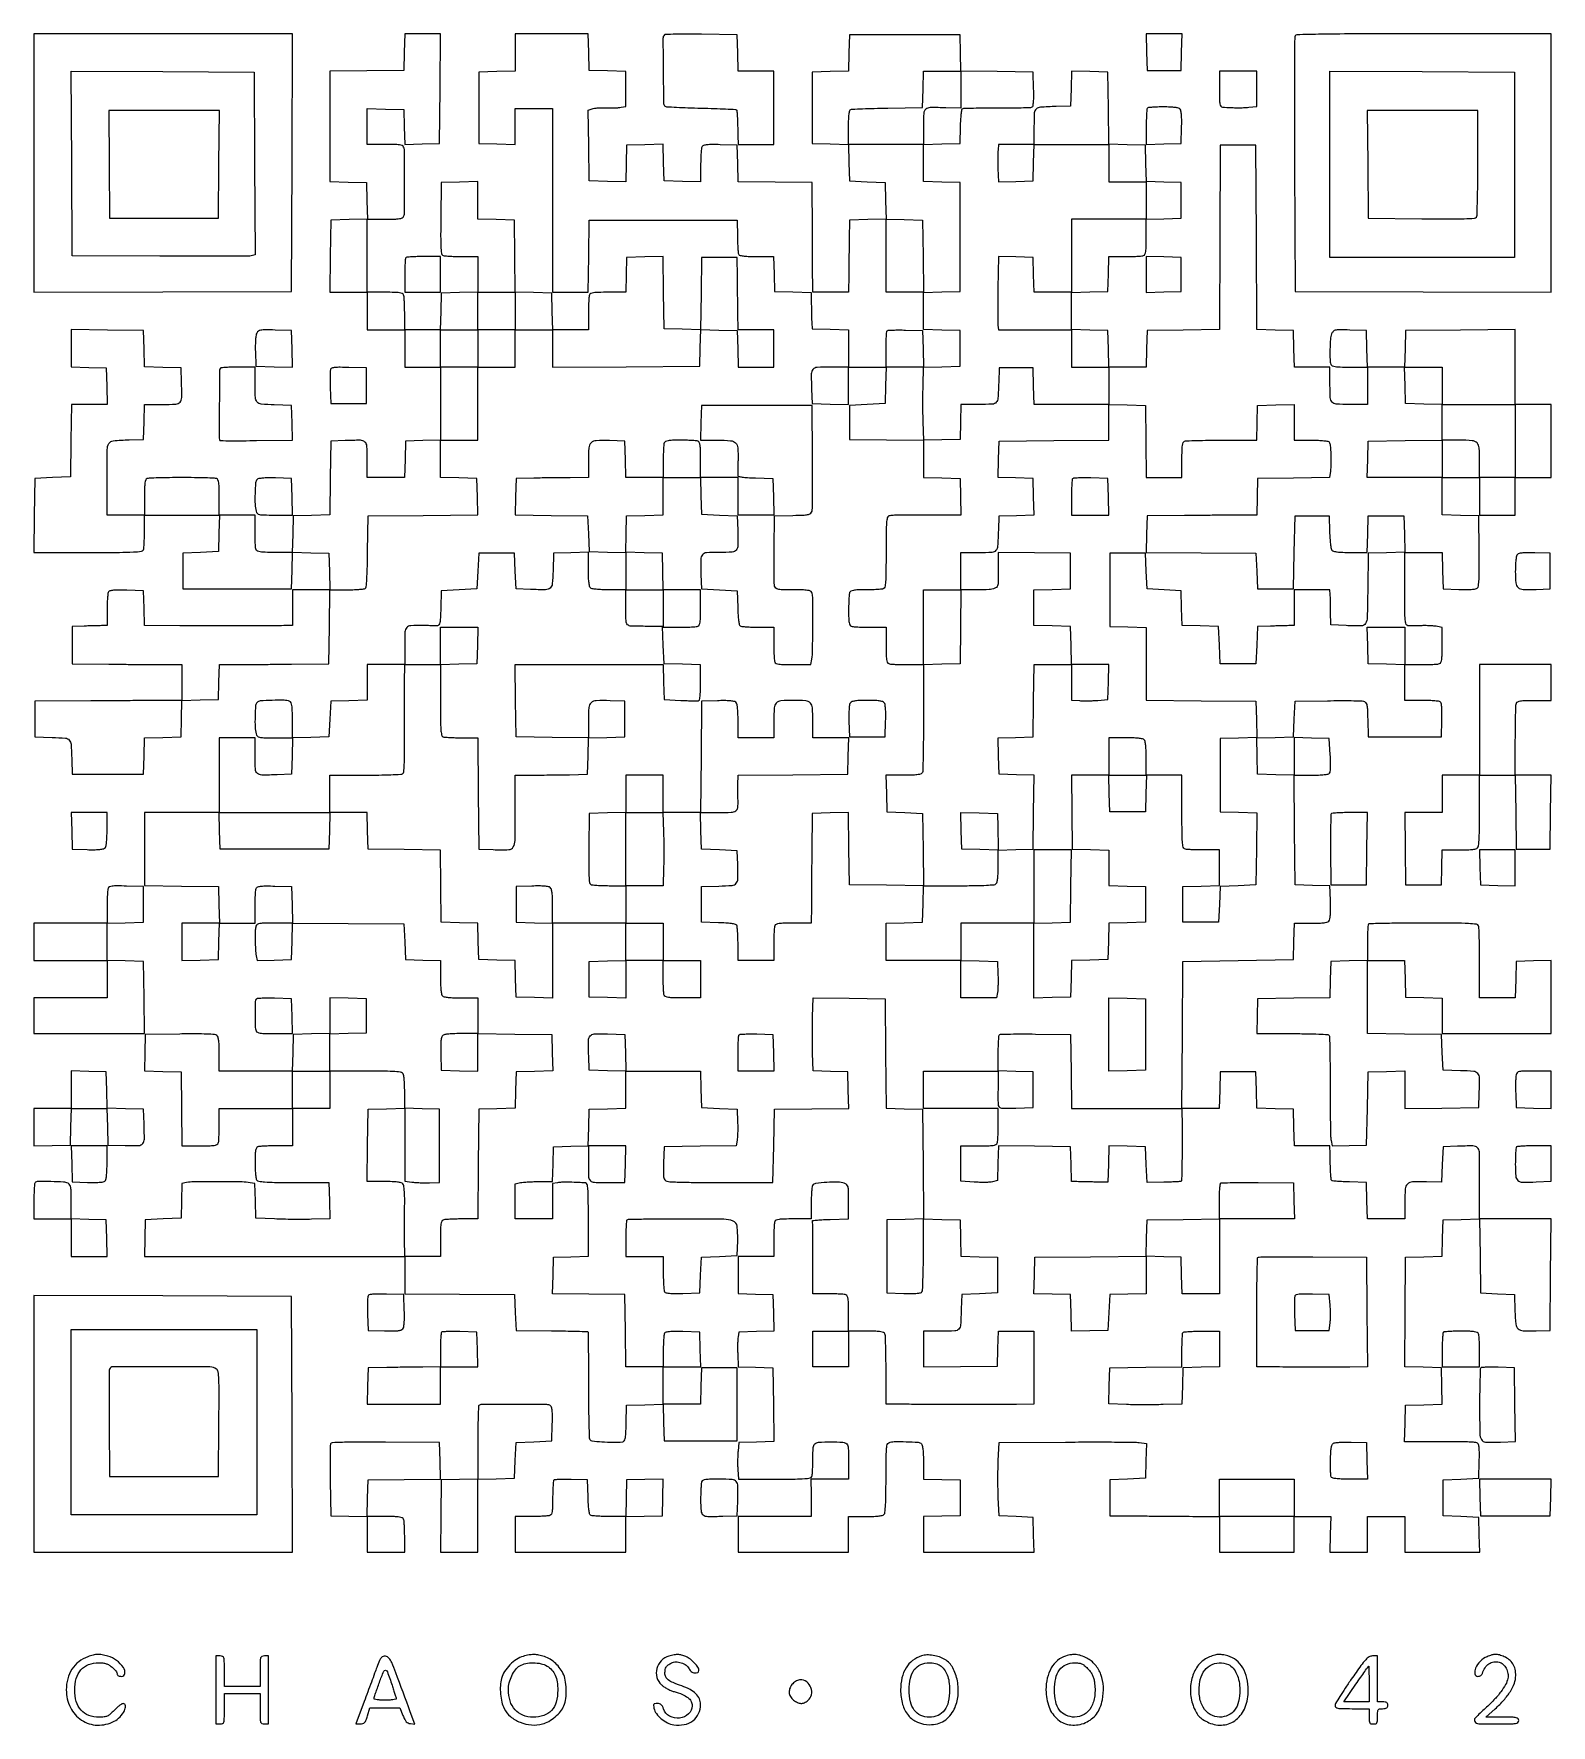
# Model space of a CAD drawing. Extents: x 179 to 1071, y 112 to 1107.
import ezdxf

# ---------------------------------------------------------------- set-up
doc = ezdxf.new("R2010")
doc.units = 0

msp = doc.modelspace()

# ---------------------------------------------------------------- linework, layer by layer
for points in [[(396.783832, 1096.25), (396.5, 1085.5), (374.75, 1085.230498), (353, 1084.960995), (353, 1052.514329), (353, 1020.067663), (363.75, 1019.783832), (374.5, 1019.5), (374.783485, 1008.784171), (375.06697, 998.068343), (364.283485, 997.784171), (353.5, 997.5), (353.230112, 976.25), (352.960225, 955), (363.980112, 955), (375, 955), (375, 944), (375, 933), (386, 933), (397, 933), (397, 922), (397, 911), (407.5, 911), (418, 911), (418, 889.534983), (418, 868.069966), (407.75, 867.784983), (397.5, 867.5), (397.216168, 856.75), (396.932337, 846), (385.966168, 846), (375, 846), (375, 856.480948, 0.01319), (374.788355, 864.50249, 0.203196), (373.602972, 866.933469, 0.179688), (370.965089, 867.928151, 0.009927), (362, 867.795054), (353.5, 867.5), (353.230591, 845.783635), (352.961183, 824.06727), (342.230591, 823.783635), (331.5, 823.5), (331.216168, 812.75), (330.932337, 802), (320.573157, 802, -0.005377), (315.026092, 802.059651, -0.030446), (312.080966, 802.302822, -0.063217), (310.397282, 802.767927, -0.20495), (309.606989, 803.581787, -0.07203), (309.367894, 804.638111, -0.005915), (309.178303, 807.465525, -0.007831), (309.044305, 810.859224, -0.005951), (309, 814.581787), (309, 824), (298.5, 824), (288, 824), (288, 834.393011, 0.005351), (287.940414, 839.960143, 0.030363), (287.69735, 842.913621, 0.063068), (287.23239, 844.601595, 0.205218), (286.418213, 845.393011, 0.08225), (285.232385, 845.636202, 0.002107), (279.767875, 845.821697, 0.004428), (273.33249, 845.955978, 0.003002), (266, 846, 0.003002), (258.66751, 845.955978, 0.004428), (252.232125, 845.821697, 0.002107), (246.767615, 845.636202, 0.08225), (245.581787, 845.393011, 0.205218), (244.76761, 844.601595, 0.063068), (244.30265, 842.913621, 0.030363), (244.059586, 839.960143, 0.005351), (244, 834.393011), (244, 824), (233, 824), (222, 824), (222, 845.480948, -0.003164), (222.10758, 862.479112, -0.127215), (223.077367, 866.042339, -0.245296), (225.643505, 867.690422, -0.01508), (235, 868.24922), (243.5, 868.5), (243.784983, 878.75), (244.069966, 889), (254.515931, 889, 0.013279), (262.508945, 889.212318, 0.203503), (264.935814, 890.398538, 0.179309), (265.92841, 893.037274, 0.009911), (265.795054, 902), (265.5, 910.5), (254.783492, 910.783492), (244.066984, 911.066984), (243.783492, 921.783492), (243.5, 932.5), (222.25, 932.769888), (201, 933.039775), (201, 922.054871), (201, 911.069966), (211.25, 910.784983), (221.5, 910.5), (221.783832, 899.75), (222.067663, 889), (211.553719, 889), (201.039775, 889), (200.769888, 867.75), (200.5, 846.5), (190, 846), (179.5, 845.5), (179.230498, 823.75), (178.960995, 802), (210.873509, 802, 0.001265), (229.280051, 802.04657, 0.010886), (237.49886, 802.267147, 0.01691), (242.200297, 802.655518, 0.278953), (243.393011, 803.581787, 0.07203), (243.632106, 804.638111, 0.005915), (243.821697, 807.465525, 0.007831), (243.955695, 810.859224, 0.005951), (244, 814.581787), (244, 824), (266.033832, 824), (288.067663, 824), (287.783832, 813.25), (287.5, 802.5), (277, 802), (266.5, 801.5), (266.5, 791), (266.5, 780.5), (298.5, 780.5), (330.5, 780.5), (330.784171, 791.283485), (331.068343, 802.06697), (341.784171, 801.783485), (352.5, 801.5), (352.783832, 790.75), (353.067663, 780), (342.033832, 780), (331, 780), (331, 769.5), (331, 759), (327.25, 758.955461, -0.002158), (316.413029, 758.873526, -0.000537), (298.685812, 758.835053, -0.000579), (280.010873, 758.836196, -0.001059), (264.784983, 758.887), (244.069966, 759), (243.784983, 769.25), (243.5, 779.5), (233.582645, 779.788231, 0.006827), (228.804805, 779.861823, 0.023663), (225.717063, 779.721018, 0.033714), (223.705135, 779.395734, 0.19692), (222.847958, 778.788231, 0.113964), (222.524772, 777.869999, 0.008157), (222.266219, 775.16123, 0.011132), (222.080746, 771.886984, 0.008167), (222.015313, 768.25), (222, 759), (218.75, 758.939517, 0.001122), (217.041389, 758.903885, 0.000323), (214.398438, 758.84113, 0.000325), (211.418349, 758.766508, 0.000346), (208.5, 758.689517), (201.5, 758.5), (201.5, 747.5), (201.5, 736.5), (223, 736.289091, 0.00027), (232.019799, 736.205478, 0.000244), (241.342187, 736.128653, 0.000245), (249.688123, 736.068039, 0.000784), (255.25, 736.039091), (266, 736), (266, 725.5), (266, 715), (255.75, 714.934661, -0.000126), (249.851279, 714.898547, -0.000022), (238.817188, 714.834271, -0.000024), (225.88575, 714.760151, -0.000022), (212.5, 714.684661), (179.5, 714.5), (179.5, 704), (179.5, 693.5), (189.7397, 693.215131, -0.012174), (197.50884, 692.809521, -0.196929), (199.803333, 691.65727, -0.165236), (200.832838, 689.14566, -0.008001), (201.24922, 680), (201.5, 671.5), (222.5, 671.5), (243.5, 671.5), (243.783492, 682.216508), (244.066984, 692.933016), (254.783492, 693.216508), (265.5, 693.5), (265.783492, 704.216508), (266.066984, 714.933016), (276.783492, 715.216508), (287.5, 715.5), (287.784983, 725.75), (288.069966, 736), (298.284983, 736.051249, 0.000533), (303.655241, 736.083912, 0.000153), (311.961839, 736.145827, 0.000154), (321.327992, 736.221401, 0.000164), (330.5, 736.301249), (352.5, 736.5), (352.769502, 758.25), (353.039005, 780), (362.769502, 780.015313, 0.007428), (366.586424, 780.078025, 0.010307), (370.002712, 780.255482, 0.007127), (372.835648, 780.501904, 0.116755), (373.729091, 780.811407, 0.228384), (374.35659, 781.821704, 0.009456), (374.740282, 786.179757, 0.01097), (375.039141, 792.538324, 0.003025), (375.229091, 802.546095), (375.5, 823.5), (407.783691, 823.763898), (440.067381, 824.027795), (439.783691, 834.763898), (439.5, 845.5), (428.75, 845.783832), (418, 846.067663), (418, 857.033832), (418, 868), (429, 868), (440, 868), (440, 889.5), (440, 911), (451, 911), (462, 911), (462, 922), (462, 933), (473, 933), (484, 933), (484, 921.989377), (484, 910.978755), (527.25, 911.239377), (570.5, 911.5), (570.784171, 922.283485), (571.068343, 933.06697), (581.784171, 932.783485), (592.5, 932.5), (592.783832, 921.75), (593.067663, 911), (603.533832, 911), (614, 911), (614, 922), (614, 933), (603.5, 933), (593, 933), (592.881648, 942.75, -0.000062), (592.826894, 947.307015, -0.000032), (592.75939, 953.014062, -0.000032), (592.690668, 958.886916, -0.000048), (592.631648, 964), (592.5, 975.5), (582, 975.5), (571.5, 975.5), (571.230014, 954.216371), (570.960029, 932.932742), (560.230014, 933.216371), (549.5, 933.5), (549.230014, 954.783629), (548.960029, 976.067258), (538.230014, 975.783629), (527.5, 975.5), (527.215017, 965.25), (526.930034, 955), (516.572006, 955, 0.005378), (511.025624, 954.940347, 0.030449), (508.080782, 954.697172, 0.063222), (506.397244, 954.232062, 0.204941), (505.606989, 953.418213, 0.07203), (505.367894, 952.361889, 0.005915), (505.178303, 949.534475, 0.007831), (505.044305, 946.140776, 0.005951), (505, 942.418213), (505, 933), (494.533832, 933), (484.067663, 933), (483.783832, 943.75), (483.5, 954.5), (472.76979, 954.783631), (462.03958, 955.067262), (461.76979, 976.283631), (461.5, 997.5), (450.75, 997.783832), (440, 998.067663), (440, 1009.067663), (440, 1020.067663), (429.25, 1019.783832), (418.5, 1019.5), (418.22917, 998.571891, 0.002701), (418.150006, 988.071549, 0.012029), (418.285113, 981.908791, 0.012869), (418.572759, 977.904588, 0.230932), (419.22917, 976.837204, 0.115844), (420.147219, 976.517741, 0.007444), (422.990756, 976.26306, 0.010563), (426.422631, 976.079922, 0.007655), (430.25, 976.015313), (440, 976), (440, 965.533832), (440, 955.067663), (429.25, 954.783832), (418.5, 954.5), (418.216168, 943.75), (417.932337, 933), (407.466168, 933), (397, 933), (397, 942.418213, 0.005951), (396.955695, 946.140776, 0.007831), (396.821697, 949.534475, 0.005915), (396.632106, 952.361889, 0.07203), (396.393011, 953.418213, 0.205218), (395.601595, 954.23239, 0.063068), (393.913621, 954.69735, 0.030363), (390.960143, 954.940414, 0.005351), (385.393011, 955), (375, 955), (375, 976.5), (375, 998), (385.393011, 998, 0.005351), (390.960143, 998.059586, 0.030363), (393.913621, 998.30265, 0.063068), (395.601595, 998.76761, 0.205218), (396.393011, 999.581787, 0.090516), (396.939938, 1002.490371, 0.001332), (396.986594, 1020, 0.001332), (396.939938, 1037.509629, 0.090516), (396.393011, 1040.418213, 0.205218), (395.601595, 1041.23239, 0.063068), (393.913621, 1041.69735, 0.030363), (390.960143, 1041.940414, 0.005351), (385.393011, 1042), (375, 1042), (375, 1052.533832), (375, 1063.067663), (385.75, 1062.783832), (396.5, 1062.5), (396.785365, 1052.215407), (397.07073, 1041.930815), (407.285365, 1042.215407), (417.5, 1042.5), (417.763853, 1074.75), (418.027706, 1107), (407.547685, 1107), (397.067663, 1107)], [(462, 1096.033832), (462, 1085.067663), (451.25, 1084.783832), (440.5, 1084.5), (440.5, 1063.5), (440.5, 1042.5), (451.25, 1042.216168), (462, 1041.932337), (462, 1052.466168), (462, 1063), (473, 1063), (484, 1063), (484, 1009), (484, 955), (494.480112, 955), (504.960225, 955), (505.230112, 976.25), (505.5, 997.5), (549, 997.5), (592.5, 997.5), (592.608158, 987.884014, 0.006644), (592.700585, 984.117746, 0.009323), (592.890422, 980.759607, 0.006129), (593.135054, 977.966885, 0.113976), (593.417175, 977.134014, 0.21346), (594.154653, 976.633134, 0.017377), (596.52325, 976.296307, 0.01839), (599.759154, 976.070289, 0.00824), (604.024034, 976), (613.930034, 976), (614.215017, 965.75), (614.5, 955.5), (625.25, 955.216168), (636, 954.932337), (636.086145, 947.716168, 0.001483), (636.13115, 944.696723, 0.001364), (636.195118, 941.591624, 0.001361), (636.267255, 938.822812, 0.004503), (636.336145, 937), (636.5, 933.5), (647.25, 933.216168), (658, 932.932337), (658, 921.966168), (658, 911), (647.519052, 911, 0.01319), (639.49751, 910.788355, 0.203196), (637.066531, 909.602972, 0.179688), (636.071849, 906.965089, 0.009927), (636.204946, 898), (636.5, 889.5), (647.25, 889.216168), (658, 888.932337), (658, 899.966168), (658, 911), (669.033832, 911), (680.067663, 911), (679.783832, 900.25), (679.5, 889.5), (669, 889), (658.5, 888.5), (658.5, 878.5), (658.5, 868.5), (680.25, 868.230498), (702, 867.960995), (702, 857.014329), (702, 846.067663), (712.75, 845.783832), (723.5, 845.5), (723.783832, 834.75), (724.067663, 824), (713.283832, 823.937986, -0.001272), (708.461898, 823.922527, -0.000818), (702.868283, 823.927974, -0.000822), (697.39359, 823.951253, -0.001543), (692.969899, 823.990985, 0.006585), (689.194514, 823.986822, 0.008533), (685.734044, 823.87834, 0.006692), (682.851551, 823.700008, 0.072938), (681.719899, 823.446009, 0.243652), (680.746765, 822.350695, 0.04212), (680.278624, 819.525604, 0.018079), (680.047292, 814.256042, 0.001929), (680, 802, -0.002119), (679.950165, 790.241252, -0.016334), (679.723675, 784.739087, -0.031157), (679.300918, 781.652022, -0.25694), (678.418213, 780.606989, -0.070701), (677.376466, 780.368294, -0.006434), (674.712778, 780.178303, -0.008233), (671.515192, 780.044336, -0.006352), (668.025201, 780, 0.006824), (663.394852, 779.936805, 0.03479), (660.832752, 779.687898, 0.070258), (659.343123, 779.216173, 0.191652), (658.606989, 778.418213, 0.070701), (658.368294, 777.376466, 0.006434), (658.178303, 774.712778, 0.008233), (658.044336, 771.515192, 0.006352), (658, 768.025201, 0.006824), (658.063195, 763.394852, 0.03479), (658.312102, 760.832752, 0.070258), (658.783827, 759.343123, 0.191652), (659.581787, 758.606989, 0.07203), (660.638111, 758.367894, 0.005915), (663.465525, 758.178303, 0.007831), (666.859224, 758.044305, 0.005951), (670.581787, 758), (680, 758), (680, 747.606989, 0.005351), (680.059586, 742.039857, 0.030363), (680.30265, 739.086379, 0.063068), (680.76761, 737.398405, 0.205218), (681.581787, 736.606989, 0.07203), (682.638111, 736.367894, 0.005915), (685.465525, 736.178303, 0.007831), (688.859224, 736.044305, 0.005951), (692.581787, 736), (702, 736), (702, 705.081787, -0.001834), (701.956121, 693.117215, -0.002835), (701.821697, 682.78115, -0.00089), (701.63857, 673.829518, -0.086256), (701.393011, 672.581787, -0.205485), (700.600474, 671.767294, -0.062919), (698.908208, 671.302479, -0.03028), (695.946379, 671.059521, -0.005326), (690.359179, 671), (679.932337, 671), (680.216168, 660.25), (680.5, 649.5), (691, 649), (701.5, 648.5), (701.769945, 627.230442), (702.039889, 605.960884), (680.269945, 606.230442), (658.5, 606.5), (658.230014, 627.783629), (657.960029, 649.067258), (647.230014, 648.783629), (636.5, 648.5), (636.340976, 626, -0.000087), (636.273419, 616.670707, -0.000084), (636.201941, 607.245312, -0.000083), (636.136292, 598.954214, -0.000312), (636.090976, 593.75), (636, 584), (625.606989, 584, 0.005351), (620.039857, 583.940414, 0.030363), (617.086379, 583.69735, 0.063068), (615.398405, 583.23239, 0.205218), (614.606989, 582.418213, 0.07203), (614.367894, 581.361889, 0.005915), (614.178303, 578.534475, 0.007831), (614.044305, 575.140776, 0.005951), (614, 571.418213), (614, 562), (603.5, 562), (593, 562), (592.984687, 571.75, 0.007309), (592.922789, 575.573123, 0.010173), (592.747767, 578.991726, 0.006962), (592.504905, 581.827893, 0.117226), (592.199653, 582.711195, 0.199883), (591.411, 583.262532, 0.01918), (589.055937, 583.684251, 0.019108), (585.800174, 584.012968, 0.00836), (581.464966, 584.211195), (571.5, 584.5), (571.5, 595), (571.5, 605.5), (581.7397, 605.784869, 0.013482), (589.526579, 606.211819, 0.195806), (591.939704, 607.432921, 0.179106), (592.924926, 610.041159, 0.010944), (592.796504, 618.503355), (592.5, 626.5), (582, 627), (571.5, 627.5), (571.216168, 638.25), (570.932337, 649), (581.398781, 649, 0.010227), (588.989377, 649.15527, 0.130763), (591.683736, 649.991554, 0.230612), (592.866619, 651.893072, 0.039437), (592.97333, 656.272873, -0.008524), (592.912335, 657.901901, -0.003012), (592.878817, 660.237024, -0.002989), (592.872787, 662.803426, -0.003508), (592.898683, 665.236147), (593, 670.972294), (625.25, 671.236147), (657.5, 671.5), (657.783832, 682.25), (658.067663, 693), (647.533832, 693), (637, 693), (637, 702.964816, 0.016375), (636.748452, 710.643854, 0.176079), (635.516364, 713.447319, 0.18557), (632.802218, 714.72896, 0.018552), (625.5, 715, 0.018552), (618.197782, 714.72896, 0.18557), (615.483636, 713.447319, 0.176079), (614.251548, 710.643854, 0.016375), (614, 702.964816), (614, 693), (603.5, 693), (593, 693), (593, 702.877555, 0.007345), (592.929838, 707.653266, 0.024181), (592.685192, 710.794146, 0.035127), (592.271246, 712.875583, 0.154085), (591.600715, 713.916414, 0.132968), (590.513859, 714.412685, 0.020746), (588.150171, 714.703614, 0.018924), (584.957683, 714.84141, 0.009044), (580.850715, 714.788859), (571.5, 714.5), (571.236336, 681.75), (570.972671, 649), (559.986336, 649), (549, 649), (549, 660), (549, 671), (538, 671), (527, 671), (527, 660.033832), (527, 649.067663), (516.25, 648.783832), (505.5, 648.5), (505.264524, 628.050041, 0.00288), (505.20668, 617.998408, 0.011764), (505.350323, 611.895233, 0.011594), (505.635413, 607.843359, 0.231901), (506.264524, 606.815354, 0.11666), (507.162043, 606.504313, 0.007159), (510.001141, 606.256641, 0.010333), (513.425149, 606.078314, 0.00745), (517.25, 606.015313), (527, 606), (527, 595), (527, 584), (505.5, 584), (484, 584), (484, 593.877555, 0.007345), (483.929838, 598.653266, 0.024181), (483.685192, 601.794146, 0.035127), (483.271246, 603.875583, 0.154085), (482.600715, 604.916414, 0.132968), (481.513859, 605.412685, 0.020746), (479.150171, 605.703614, 0.018924), (475.957683, 605.84141, 0.009044), (471.850715, 605.788859), (462.5, 605.5), (462.5, 595), (462.5, 584.5), (473.25, 584.216168), (484, 583.932337), (484, 561.932337), (484, 539.932337), (473.25, 540.216168), (462.5, 540.5), (462.216508, 551.216508), (461.933016, 561.933016), (451.216508, 562.216508), (440.5, 562.5), (440.216508, 573.216508), (439.933016, 583.933016), (429.216508, 584.216508), (418.5, 584.5), (418.23017, 605.73017), (417.96034, 626.96034), (396.73017, 627.23017), (375.5, 627.5), (375.216168, 638.25), (374.932337, 649), (363.966168, 649), (353, 649), (353, 660), (353, 671), (373.75, 671.015313, 0.003601), (381.793675, 671.079173, 0.005486), (388.775501, 671.261519, 0.002201), (394.739395, 671.509068, 0.130668), (395.762345, 671.831959, 0.230492), (396.415381, 672.892058, 0.011445), (396.73552, 677.087934, 0.011495), (396.928114, 683.447939, 0.002719), (396.94772, 694.066647, -0.000416), (396.922998, 703.024279, -0.000385), (396.912344, 712.21489, -0.000384), (396.915432, 720.395774, -0.00129), (396.935375, 725.75), (397, 736), (407.5, 736), (418, 736), (418, 715.106989, 0.002106), (418.049786, 703.284365, 0.016256), (418.27619, 697.756048, 0.030951), (418.698559, 694.653901, 0.257256), (419.581787, 693.606989, 0.072002), (420.637796, 693.367902, 0.005926), (423.461511, 693.178303, 0.007839), (426.850796, 693.044306, 0.005959), (430.568123, 693), (439.972671, 693), (440.236336, 660.25), (440.5, 627.5), (449, 627.204946, 0.017378), (458.186192, 627.205453, 0.257598), (460.853655, 628.800938, 0.129107), (461.881453, 632.504163, 0.003484), (462, 649.519052), (462, 671), (472.75, 671.046894, 0.001159), (477.626468, 671.079466, 0.000692), (483.426563, 671.139675, 0.000693), (489.202902, 671.215634, 0.001202), (494, 671.296894), (504.5, 671.5), (504.783492, 682.216508), (505.066984, 692.933016), (515.783492, 693.216508), (526.5, 693.5), (526.5, 704), (526.5, 714.5), (517.756819, 714.788833, 0.016298), (509.604154, 714.792342, 0.180974), (506.644386, 713.574904, 0.18966), (505.283723, 710.740935, 0.018191), (505, 702.944929), (505, 692.960225), (483.75, 693.230112), (462.5, 693.5), (462.230112, 714.75), (461.960225, 736), (472.480112, 736.051724, -0.000428), (477.369693, 736.071576, -0.000227), (483.434783, 736.088254, -0.000225), (489.640236, 736.099709, -0.000349), (495, 736.103448, -0.000289), (501.035601, 736.099964, -0.000104), (509.633474, 736.088254, -0.000103), (519.058717, 736.071528, -0.000122), (527.965017, 736.051724), (548.930034, 736), (549.215017, 725.75), (549.5, 715.5), (559.272418, 715, 0.00364), (563.087654, 714.832633, 0.005264), (566.461353, 714.744792, 0.002831), (569.31008, 714.716756, 0.083391), (570.022418, 714.833333, 0.286714), (570.421168, 715.322683, 0.008579), (570.718436, 718.061137, 0.014313), (570.931191, 721.469081, 0.008431), (571, 725.549502), (571, 735.932337), (560.25, 736.216168), (549.5, 736.5), (549, 747.5), (548.5, 758.5), (539.5, 758.528703, -0.005815), (530.215178, 758.666303, -0.175239), (528.074643, 759.504931, -0.206927), (527.137279, 761.483974, -0.008562), (527, 769.5), (527, 780), (538, 780), (549, 780), (549, 769), (549, 758), (558.418213, 758, 0.005951), (562.140776, 758.044305, 0.007831), (565.534475, 758.178303, 0.005915), (568.361889, 758.367894, 0.07203), (569.418213, 758.606989, 0.205218), (570.23239, 759.398405, 0.063068), (570.69735, 761.086379, 0.030363), (570.940414, 764.039857, 0.005351), (571, 769.606989), (571, 780), (560.033832, 780), (549.067663, 780), (548.783832, 790.75), (548.5, 801.5), (537.716515, 801.784171), (526.93303, 802.068343), (527.216515, 812.784171), (527.5, 823.5), (538.25, 823.783832), (549, 824.067663), (549, 835.033832), (549, 846), (559.966168, 846), (570.932337, 846), (571.216168, 835.25), (571.5, 824.5), (582, 824), (592.5, 823.5), (592.795054, 815, -0.009691), (592.93182, 806.072089, -0.173957), (591.968271, 803.420341, -0.207748), (589.598551, 802.222174, -0.014616), (582, 802, 0.014616), (574.401449, 801.777826, 0.207748), (572.031729, 800.579659, 0.173957), (571.06818, 797.927911, 0.009691), (571.204946, 789), (571.5, 780.5), (582, 780), (592.5, 779.5), (592.788805, 769.535034, 0.00836), (592.987032, 765.199826, 0.019108), (593.315749, 761.944063, 0.01918), (593.737468, 759.589, 0.199883), (594.288805, 758.800347, 0.115815), (595.163074, 758.49549, 0.007503), (597.861399, 758.252233, 0.010614), (601.118512, 758.077241, 0.007698), (604.75, 758.015313), (614, 758), (614, 748.581787, 0.005951), (614.044305, 744.859224, 0.007831), (614.178303, 741.465525, 0.005915), (614.367894, 738.638111, 0.07203), (614.606989, 737.581787, 0.204332), (615.394702, 736.768657, 0.06356), (617.068571, 736.30322, 0.030639), (619.994573, 736.059802, 0.005435), (625.495698, 736), (635.777418, 736), (636.348775, 739.25, 0.040843), (636.830325, 744.447705, 0.002604), (636.914963, 759.740909, 0.001404), (636.875177, 775.76849, 0.090525), (636.361578, 778.500126, 0.216455), (635.589299, 779.261147, 0.053949), (633.826077, 779.699985, 0.028412), (630.817591, 779.939137, 0.00563), (625.412063, 780, -0.003749), (618.87726, 780.049, -0.047055), (616.424173, 780.317543, -0.148215), (615.1922, 780.986367, -0.135378), (614.485341, 782.25, -0.054895), (614.275402, 783.840683, -0.002293), (614.178292, 789.567187, -0.003942), (614.14779, 796.365834, -0.002788), (614.216289, 804), (614.5, 823.5), (625.239412, 823.783724, 0.003794), (631.909897, 824.010615, 0.044265), (634.492634, 824.348435, 0.136833), (635.785738, 825.039009, 0.145717), (636.496619, 826.283724, 0.054379), (636.698253, 827.94384, 0.001032), (636.786757, 836.661469, 0.002497), (636.818257, 846.84309, 0.001668), (636.757207, 858.5), (636.5, 888.5), (604, 888.5), (571.5, 888.5), (571.215017, 878.25), (570.930034, 868), (580.929833, 868, -0.017982), (588.657013, 867.722017, -0.178016), (591.568977, 866.406709, -0.186653), (592.862525, 863.549607, -0.020112), (592.979716, 856.160314, 0.001605), (592.915771, 853.137665, 0.002143), (592.878288, 850.393306, 0.001495), (592.863602, 848.092071, 0.022089), (592.896533, 847.284983, 0.318304), (593.390442, 846.700115, 0.027334), (595.420061, 846.29179, 0.022179), (598.535663, 845.980675, 0.006845), (603.25, 845.784983), (613.5, 845.5), (613.783832, 834.75), (614.067663, 824), (603.533832, 824), (593, 824), (593, 835), (593, 846), (582, 846), (571, 846), (571, 856.393011, 0.005351), (570.940414, 861.960143, 0.030363), (570.69735, 864.913621, 0.063068), (570.23239, 866.601595, 0.205218), (569.418213, 867.393011, 0.070701), (568.376466, 867.631706, 0.006434), (565.712778, 867.821697, 0.008233), (562.515192, 867.955664, 0.006352), (559.025201, 868, 0.006824), (554.394852, 867.936805, 0.03479), (551.832752, 867.687898, 0.070258), (550.343123, 867.216173, 0.191652), (549.606989, 866.418213, 0.07203), (549.367894, 865.361889, 0.005915), (549.178303, 862.534475, 0.007831), (549.044305, 859.140776, 0.005951), (549, 855.418213), (549, 846), (538.033832, 846), (527.067663, 846), (526.783832, 856.75), (526.5, 867.5), (517.357531, 867.786103, 0.019432), (509.610717, 867.727419, 0.186872), (506.649885, 866.419669, 0.180389), (505.286419, 863.434573, 0.017882), (505, 855.428571), (505, 846), (494.25, 845.953106, 0.001159), (489.373532, 845.920534, 0.000692), (483.573437, 845.860325, 0.000693), (477.797098, 845.784366, 0.001202), (473, 845.703106), (462.5, 845.5), (462.216371, 834.769986), (461.932742, 824.039971), (483.216371, 823.769986), (504.5, 823.5), (505, 813), (505.5, 802.5), (516.25, 802.216168), (527, 801.932337), (527, 790.966168), (527, 780), (517.2, 780, -0.008695), (512.928253, 780.074295, -0.018472), (509.630442, 780.311224, -0.019349), (507.200304, 780.671932, -0.150969), (506.2, 781.2, -0.151099), (505.671574, 782.201601, -0.019307), (505.311007, 784.637948, -0.018431), (505.074216, 787.94585, -0.008651), (505, 792.234983), (505, 802.069966), (494.75, 801.784983), (484.5, 801.5), (484.215131, 791.2603, -0.013827), (483.781878, 783.45705, -0.200378), (482.533568, 781.051258, -0.174565), (479.86687, 780.074823, -0.010012), (471, 780.204946), (462.5, 780.5), (462, 791), (461.5, 801.5), (451, 801.5), (440.5, 801.5), (440, 791), (439.5, 780.5), (429, 780), (418.5, 779.5), (418.215017, 769.25, -0.004693), (418.000079, 763.471922, -0.036204), (417.67905, 760.785653, -0.099243), (417.126805, 759.438948, -0.239314), (416.215017, 758.924124, -0.011474), (415.182126, 758.902156, -0.001561), (413.020727, 758.912543, -0.001797), (410.459592, 758.942053, -0.001516), (407.749161, 758.991246, 0.015482), (400.566127, 758.920981, 0.203232), (398.212161, 757.807756, 0.173068), (397.177175, 755.255888, 0.010642), (397, 746.932612), (397, 736), (386, 736), (375, 736), (375, 725.533832), (375, 715.067663), (364.25, 714.783832), (353.5, 714.5), (353, 704), (352.5, 693.5), (341.75, 693.216168), (331, 692.932337), (331, 703.359179, 0.005326), (330.940479, 708.946379, 0.03028), (330.697521, 711.908208, 0.062919), (330.232706, 713.600474, 0.205485), (329.418213, 714.393011, 0.087326), (326.131964, 715.032511, 0.012209), (319.18065, 714.98781, 0.008428), (312.075108, 714.648595, 0.182186), (310.2, 713.8, 0.180438), (309.359131, 711.958582, 0.010157), (309.033618, 705.583513, 0.015809), (309.039417, 699.235482, 0.05739), (309.630286, 695.25, 0.133842), (310.367068, 693.986552, 0.144838), (311.622381, 693.318468, 0.046615), (314.098572, 693.049393, 0.003769), (320.650463, 693), (331.067663, 693), (330.783832, 682.25), (330.5, 671.5), (322, 671.204946, -0.009927), (313.034911, 671.071849, -0.179688), (310.397028, 672.066531, -0.203196), (309.211645, 674.49751, -0.01319), (309, 682.519052), (309, 693), (298.5, 693), (288, 693), (288, 671), (288, 649), (266, 649), (244, 649), (244, 627.519502), (244, 606.039005), (265.75, 605.769502), (287.5, 605.5), (287.783832, 594.75), (288.067663, 584), (277.033832, 584), (266, 584), (266, 572.966168), (266, 561.932337), (276.75, 562.216168), (287.5, 562.5), (287.783832, 573.25), (288.067663, 584), (298.533832, 584), (309, 584), (309.015313, 593.75, -0.007755), (309.080714, 597.578609, -0.010675), (309.266219, 601.014355, -0.007585), (309.524351, 603.860149, -0.115445), (309.847958, 604.788231, -0.19692), (310.705135, 605.395734, -0.033714), (312.717063, 605.721018, -0.023663), (315.804805, 605.861823, -0.006827), (320.582645, 605.788231), (330.5, 605.5), (330.783832, 594.75), (331.067663, 584), (320.601219, 584, 0.004686), (314.657784, 583.944302, 0.035011), (311.849571, 583.694458, 0.087762), (310.338187, 583.170341, 0.190917), (309.574558, 582.23491, 0.070426), (309.16352, 579.792241, 0.007886), (309.105211, 574.142919, 0.010009), (309.250557, 568.43709, 0.033398), (309.670042, 564.715977), (310.173856, 561.931953), (320.336928, 562.215977), (330.5, 562.5), (330.78397, 573.263621), (331.06794, 584.027242), (363.78397, 583.763621), (396.5, 583.5), (397, 573), (397.5, 562.5), (407.75, 562.215017), (418, 561.930034), (418, 552.165017, 0.00874), (418.074375, 547.910654, 0.018513), (418.311444, 544.622935, 0.019392), (418.672291, 542.199003, 0.150838), (419.2, 541.2, 0.150969), (420.200304, 540.671932, 0.019349), (422.630442, 540.311224, 0.018472), (425.928253, 540.074295, 0.008695), (430.2, 540), (440, 540), (440, 529.5), (440, 519), (430.122445, 519, 0.007345), (425.346734, 518.929838, 0.024181), (422.205854, 518.685192, 0.035127), (420.124417, 518.271246, 0.154085), (419.083586, 517.600715, 0.132968), (418.587315, 516.513859, 0.020746), (418.296386, 514.150171, 0.018924), (418.15859, 510.957683, 0.009044), (418.211141, 506.850715), (418.5, 497.5), (429.25, 497.216168), (440, 496.932337), (440, 507.985671), (440, 519.039005), (461.75, 518.769502), (483.5, 518.5), (483.783485, 507.784171), (484.06697, 497.068343), (473.283485, 496.784171), (462.5, 496.5), (462.216508, 485.783492), (461.933016, 475.066984), (451.216508, 474.783492), (440.5, 474.5), (440.236147, 442.25), (439.972294, 410), (430.567934, 410, 0.005959), (426.850679, 409.955694, 0.007839), (423.461455, 409.821697, 0.005926), (420.637792, 409.632097, 0.072001), (419.581787, 409.393011, 0.205218), (418.76761, 408.601595, 0.063068), (418.30265, 406.913621, 0.030363), (418.059586, 403.960143, 0.005351), (418, 398.393011), (418, 388), (407.5, 388), (397, 388), (396.93983, 398.25, -0.001364), (396.925152, 402.921535, -0.000796), (396.931747, 408.523171, -0.000795), (396.956201, 414.132298, -0.001348), (396.996809, 418.828882, 0.008224), (396.97378, 423.339436, 0.017154), (396.777643, 426.847205, 0.017952), (396.447451, 429.452605, 0.133475), (395.934534, 430.578882, 0.152021), (394.880504, 431.26395, 0.036769), (392.81849, 431.684313, 0.024666), (389.684896, 431.930106, 0.007239), (384.857668, 432), (374.960225, 432), (375.230112, 453.25), (375.5, 474.5), (386.25, 474.783832), (397, 475.067663), (397, 453.647375), (397, 432.227088), (401.25, 431.678733, 0.016067), (403.301178, 431.480832, 0.00715), (406.014062, 431.345746, 0.007069), (408.891945, 431.284394, 0.009493), (411.5, 431.31519), (417.5, 431.5), (417.5, 453), (417.5, 474.5), (407.25, 474.784983), (397, 475.069966), (397, 484.834983, 0.00874), (396.925625, 489.089346, 0.018513), (396.688556, 492.377065, 0.019392), (396.327709, 494.800997, 0.150838), (395.8, 495.8, 0.175156), (394.538104, 496.391927, 0.00933), (390.045513, 496.721154, 0.010454), (383.593081, 496.937931, 0.003169), (373.8, 497), (353, 497), (353, 507.966168), (353, 518.932337), (363.75, 519.216168), (374.5, 519.5), (374.5, 529.5), (374.5, 539.5), (363.75, 539.783832), (353, 540.067663), (353, 529.567663), (353, 519.067663), (342.25, 518.783832), (331.5, 518.5), (331.216168, 507.75), (330.932337, 497), (309.466168, 497), (288, 497), (288, 506.877555, 0.007431), (287.929625, 511.612619, 0.023668), (287.686183, 514.765909, 0.033485), (287.27857, 516.870358, 0.156203), (286.62212, 517.89865, 0.155745), (285.27761, 518.441468, 0.008655), (280.705807, 518.70418, 0.010005), (274.276081, 518.833319, 0.003345), (264.87212, 518.771094), (244.5, 518.5), (244.216515, 507.784171), (243.93303, 497.068343), (254.716515, 496.784171), (265.5, 496.5), (265.769502, 474.75), (266.039005, 453), (276.412514, 453, 0.005366), (281.968078, 453.059623, 0.030411), (284.916741, 453.302749, 0.063154), (286.602242, 453.767793, 0.205063), (287.393011, 454.581787, 0.07203), (287.632106, 455.638111, 0.005915), (287.821697, 458.465525, 0.007831), (287.955695, 461.859224, 0.005951), (288, 465.581787), (288, 475), (309.5, 475), (331, 475), (331, 464), (331, 453), (321.581787, 453, 0.005951), (317.859224, 452.955695, 0.007831), (314.465525, 452.821697, 0.005915), (311.638111, 452.632106, 0.07203), (310.581787, 452.393011, 0.190061), (309.785864, 451.663266, 0.071459), (309.315682, 450.197627, 0.035402), (309.070745, 447.679954, 0.006995), (309.015313, 443.143011, 0.010026), (309.089934, 439.724252, 0.013065), (309.302617, 436.601572, 0.010699), (309.601717, 434.024175, 0.107124), (309.971868, 433.011278, 0.213937), (311.196866, 432.199067, 0.023054), (314.656671, 431.78939, 0.014653), (320.462635, 431.542734, 0.002402), (331.706555, 431.448861), (352.5, 431.375166), (352.783193, 420.750572), (353.066386, 410.125978), (342.283193, 409.812989, -0.005957), (337.359396, 409.728763, -0.003444), (331.436313, 409.738815, -0.003441), (325.492668, 409.830753, -0.005769), (320.5, 410), (309.5, 410.5), (309.215811, 420.678054), (308.931622, 430.856108), (306.215811, 431.332062, 0.040289), (301.431141, 431.778111, 0.002526), (287.244385, 431.882648, 0.002188), (272.891241, 431.853095, 0.049504), (268.784189, 431.418763), (266.068378, 430.856108), (265.784189, 420.678054), (265.5, 410.5), (255, 410), (244.5, 409.5), (244.216168, 398.75), (243.932337, 388), (320.466168, 388), (397, 388), (397, 377.013853), (397, 366.027706), (429.25, 365.763853), (461.5, 365.5), (462, 355), (462.5, 344.5), (483.414282, 344.252384, -0.001613), (491.458792, 344.131188, -0.002619), (498.29212, 343.97038, -0.000395), (504.342878, 343.791482, -0.191037), (504.693248, 343.640085, -0.195791), (504.842618, 343.285515, -0.000187), (504.947117, 334.309265, -0.001812), (505.023944, 324.256515, -0.001106), (505.045373, 312.387701, 0.002429), (505.09849, 300.456831, 0.003811), (505.272153, 290.201511, 0.00108), (505.510101, 281.29643, 0.134831), (505.835026, 280.234465, 0.229937), (507.093376, 279.456348, 0.008001), (512.983208, 278.949801, 0.015289), (519.356243, 278.699747, 0.019668), (525.216168, 278.879639, 0.241101), (526.132555, 279.432929, 0.093391), (526.682064, 280.857316, 0.03447), (527.001839, 283.674162, 0.004432), (527.216168, 289.75), (527.5, 300.5), (538.215829, 300.783485), (548.931657, 301.06697), (549.215829, 290.283485), (549.5, 279.5), (571, 279.5), (592.5, 279.5), (592.5, 301), (592.5, 322.5), (582, 322.5), (571.5, 322.5), (571.216168, 311.75), (570.932337, 301), (559.966168, 301), (549, 301), (549, 312), (549, 323), (560.034983, 323), (571.069966, 323), (570.784983, 333.25), (570.5, 343.5), (560.582645, 343.788231, 0.006827), (555.804805, 343.861823, 0.023663), (552.717063, 343.721018, 0.033714), (550.705135, 343.395734, 0.19692), (549.847958, 342.788231, 0.113964), (549.524772, 341.869999, 0.008157), (549.266219, 339.16123, 0.011132), (549.080746, 335.886984, 0.008167), (549.015313, 332.25), (549, 323), (538.019888, 323), (527.039775, 323), (526.769888, 344.25), (526.5, 365.5), (505.216371, 365.769986), (483.932742, 366.039971), (484.216371, 376.769986), (484.5, 387.5), (494.75, 387.784983), (505, 388.069966), (505, 409.534983, 0.001702), (504.95595, 422.472275, 0.018479), (504.72765, 427.685727, 0.048975), (504.249394, 430.335193, 0.308812), (503.25, 431.168965, 0.014066), (499.108108, 431.451561, 0.007845), (494.053654, 431.574426, 0.006793), (489.294433, 431.550765, 0.037698), (486.75, 431.311096), (484, 430.841089), (484, 420.420545), (484, 410), (473, 410), (462, 410), (462, 420.375), (462, 430.75), (465.125, 431.375, -0.028125), (466.82748, 431.61693, -0.006996), (469.635036, 431.816406, -0.00713), (472.859269, 431.954092, -0.007104), (476.090017, 432), (483.930034, 432), (484.215017, 442.25), (484.5, 452.5), (494.75, 452.784983), (505, 453.069966), (505, 442.651614, 0.010411), (505.165994, 434.680641, 0.202499), (506.196609, 432.49849, 0.1776), (508.532983, 431.569565, 0.00767), (517.5, 431.465944), (526.5, 431.5), (526.783832, 442.25), (527.067663, 453), (516, 453), (504.932337, 453), (505.216168, 463.75), (505.5, 474.5), (516.25, 474.783832), (527, 475.067663), (527, 486.033832), (527, 497), (548.966168, 497), (570.932337, 497), (571.216168, 486.25), (571.5, 475.5), (582, 475), (592.5, 474.5), (592.748108, 467, -0.007634), (592.803444, 463.891684, -0.007426), (592.764794, 460.754244, -0.007356), (592.649308, 457.998453, -0.027246), (592.456503, 456.269767), (591.91679, 453.039533), (570.708395, 452.769767), (549.5, 452.5), (549.213656, 442.739067, 0.004035), (549.082314, 436.561383, 0.050094), (549.285832, 434.225782, 0.147748), (549.929746, 432.990136, 0.114834), (551.213656, 432.170159, 0.077712), (552.941581, 431.847546, 0.001645), (561.640886, 431.619768, 0.003769), (571.838204, 431.463241, 0.002527), (583.5, 431.431092), (613.5, 431.5), (614, 453), (614.5, 474.5), (636.283633, 474.769596), (658.067266, 475.039192), (657.783633, 485.769596), (657.5, 496.5), (647.340048, 496.783989), (637.180096, 497.067978), (636.840048, 507.463455, -0.005238), (636.7338, 512.243402, -0.002925), (636.699469, 518.062996, -0.002917), (636.733524, 523.94857, -0.004734), (636.838997, 528.949095), (637.177994, 540.039257), (658.338997, 539.769629), (679.5, 539.5), (679.763809, 507.283692), (680.027617, 475.067383), (690.763809, 474.783692), (701.5, 474.5), (701.763808, 442.283972), (702.027617, 410.067944), (691.263808, 409.783972), (680.5, 409.5), (680.5, 388), (680.5, 366.5), (690.417355, 366.211769, 0.006827), (695.195195, 366.138177, 0.023663), (698.282937, 366.278982, 0.033714), (700.294865, 366.604266, 0.19692), (701.152042, 367.211769, 0.130376), (701.481255, 368.253532, 0.002272), (701.733781, 374.226833, 0.005576), (701.919662, 381.225379, 0.003666), (701.984687, 389.283832), (702, 410.067663), (712.75, 409.783832), (723.5, 409.5), (723.783492, 398.783492), (724.066984, 388.066984), (734.783492, 387.783492), (745.5, 387.5), (745.5, 377), (745.5, 366.5), (735, 366), (724.5, 365.5), (724.24922, 357, -0.007926), (723.829771, 347.756564, -0.170244), (722.785637, 345.27627, -0.199796), (720.471708, 344.184972, -0.011573), (712.480948, 344), (702, 344), (702, 333.480498), (702, 322.960995), (723.75, 323.230498), (745.5, 323.5), (745.784983, 333.75), (746.069966, 344), (756.534983, 344), (767, 344), (767, 322.5), (767, 301), (756.75, 300.92567, -0.001348), (751.338843, 300.901015, -0.00038), (742.901562, 300.891724, -0.000383), (733.365995, 300.895771, -0.000404), (724, 300.914488, 0.000074), (714.597325, 300.939484, 0.000069), (704.951563, 300.962372, 0.000068), (696.366539, 300.980388, 0.00023), (690.75, 300.988818), (680, 301), (680, 320.918213, 0.00284), (679.955997, 328.665423, 0.004216), (679.821697, 335.4501, 0.001919), (679.636501, 341.224124, 0.082815), (679.393011, 342.418213, 0.205218), (678.601595, 343.23239, 0.063068), (676.913621, 343.69735, 0.030363), (673.960143, 343.940414, 0.005351), (668.393011, 344), (658, 344), (658, 354.393011, 0.005351), (657.940414, 359.960143, 0.030363), (657.69735, 362.913621, 0.063068), (657.23239, 364.601595, 0.205218), (656.418213, 365.393011, 0.070946), (655.373807, 365.631778, 0.006338), (652.68135, 365.821697, 0.008159), (649.449196, 365.955669, 0.006277), (645.918213, 366), (637, 366), (637, 387, 0.001113), (636.981958, 395.103968, 0.00176), (636.926563, 402.051562, 0.000393), (636.851697, 408.148204, 0.077325), (636.75, 408.75, -0.474795), (636.945705, 409.058842, -0.00532), (639.73125, 409.363063, -0.011337), (643.145136, 409.621204, -0.006601), (647.25, 409.783832), (658, 410.067663), (658, 420.058583, 0.003895), (657.949418, 426.55166, 0.054245), (657.660283, 428.872118, 0.15464), (656.910921, 430.124524, 0.090604), (655.402241, 431.037168, 0.089758), (651.762346, 431.715644, 0.018421), (645.202153, 431.50834, 0.012933), (638.609669, 430.884866, 0.224944), (636.833314, 429.764536, 0.114529), (636.515762, 428.859726, 0.007956), (636.261917, 426.15427, 0.010974), (636.079668, 422.885292, 0.008023), (636.015313, 419.25), (636, 410), (625.606989, 410, 0.005351), (620.039857, 409.940414, 0.030363), (617.086379, 409.69735, 0.063068), (615.398405, 409.23239, 0.205218), (614.606989, 408.418213, 0.07203), (614.367894, 407.361889, 0.005915), (614.178303, 404.534475, 0.007831), (614.044305, 401.140776, 0.005951), (614, 397.418213), (614, 388), (603.5, 388), (593, 388), (593, 377.034983), (593, 366.069966), (603.25, 365.784983), (613.5, 365.5), (613.783473, 354.785353), (614.066946, 344.070705), (603.791339, 343.785353), (593.515732, 343.5), (593.007866, 340.64126, 0.031897), (592.831638, 339.075052, 0.007663), (592.74548, 336.461117, 0.007839), (592.739627, 333.451725, 0.007699), (592.827811, 330.425384), (593.155621, 323.068248), (603.327811, 322.784124), (613.5, 322.5), (613.769404, 300.785197), (614.038809, 279.070395), (603.769404, 278.785197), (593.5, 278.5), (593, 273.5, 0.013845), (592.832182, 271.172593, 0.007325), (592.746404, 268.279688, 0.007284), (592.745142, 265.31545, 0.011179), (592.838821, 262.75), (593.177642, 257), (614.481832, 257, 0.002055), (626.549959, 257.049604, 0.015963), (632.178772, 257.275685, 0.030178), (635.338979, 257.696571, 0.258446), (636.393011, 258.581787, 0.070792), (636.631732, 259.624523, 0.006399), (636.821697, 262.298855, 0.008206), (636.955666, 265.509236, 0.006324), (637, 269.0144, -0.013474), (637.179321, 275.667368, -0.192867), (638.15893, 277.775752, -0.178564), (640.356168, 278.708327, -0.011241), (647.5, 278.890559, -0.012975), (654.67426, 278.72606, -0.197542), (656.878189, 277.691359, -0.17721), (657.840537, 275.356967, -0.010061), (658, 267.432612), (658, 257), (646.939812, 257), (635.879624, 257), (636.005865, 248.25, -0.001027), (636.04936, 244.734939, -0.001212), (636.07562, 241.409375, -0.001058), (636.085045, 238.601305, -0.007648), (636.066053, 237.25), (636, 235), (614.5, 235), (593, 235), (593, 224.5), (593, 214), (625.5, 214), (658, 214), (658, 224.5), (658, 235), (667.8, 235, 0.008695), (672.071747, 235.074295, 0.018472), (675.369558, 235.311224, 0.019349), (677.799696, 235.671932, 0.150969), (678.8, 236.2, 0.17439), (679.389768, 237.45245, 0.009688), (679.720287, 241.827164, 0.01072), (679.937595, 248.106122, 0.003289), (680, 257.593011, -0.002197), (680.050113, 268.997733, -0.01678), (680.277098, 274.354935, -0.03233), (680.70203, 277.358607, -0.255133), (681.581787, 278.393011, -0.087326), (684.868036, 279.032511, -0.012209), (691.81935, 278.98781, -0.008428), (698.924892, 278.648595, -0.182186), (700.8, 277.8, -0.150842), (701.32772, 276.800954, -0.01939), (701.688563, 274.376818, -0.018512), (701.925628, 271.088767, -0.008739), (702, 266.833832), (702, 257.067663), (712.75, 256.783832), (723.5, 256.5), (723.5, 246), (723.5, 235.5), (712.75, 235.216168), (702, 234.932337), (702, 224.466168), (702, 214), (734.534983, 214), (767.069966, 214), (766.784983, 224.25), (766.5, 234.5), (756.5, 235), (746.5, 235.5), (746, 246.25, -0.007319), (745.844124, 251.143845, -0.004301), (745.79375, 257, -0.004301), (745.844124, 262.856155, -0.007319), (746, 267.75), (746.5, 278.5), (785.5, 278.793658, -0.00153), (800.753032, 278.861826, -0.00218), (814.302248, 278.821847, -0.001205), (825.751832, 278.710561, -0.032341), (828.78425, 278.477249), (833.0685, 277.867182), (832.78425, 267.683591), (832.5, 257.5), (822, 257), (811.5, 256.5), (811.5, 246), (811.5, 235.5), (833.5, 235.320665, 0.000052), (842.674575, 235.246823, 0.000048), (852.048437, 235.173251, 0.000048), (860.365361, 235.109579, 0.000166), (865.75, 235.070665), (876, 235), (876, 224.5), (876, 214), (898, 214), (920, 214), (920, 224.5), (920, 235), (930.75, 235.00211), (941.5, 235.00422), (941.185662, 224.50211), (940.871323, 214), (951.935662, 214), (963, 214), (963, 224.5), (963, 235), (974, 235), (985, 235), (985, 224.5), (985, 214), (1007.034983, 214), (1029.069966, 214), (1028.784983, 224.25), (1028.5, 234.5), (1018, 235), (1007.5, 235.5), (1007.5, 246), (1007.5, 256.5), (1018, 257), (1028.5, 257.5), (1028.788231, 267.417355, 0.006892), (1028.861065, 272.186171, 0.023491), (1028.719891, 275.287814, 0.033233), (1028.394279, 277.319727, 0.190435), (1027.788231, 278.202357, 0.126042), (1026.841025, 278.539517, 0.007539), (1023.794043, 278.771927, 0.010934), (1020.116063, 278.916114, 0.007831), (1016, 278.922923, -0.00193), (1011.23499, 278.874573, -0.001151), (1005.563499, 278.851971, -0.001152), (999.912538, 278.855469, -0.001994), (995.216168, 278.887922), (984.932337, 279), (985.216168, 289.75), (985.5, 300.5), (996.283485, 300.784171), (1007.06697, 301.068343), (1006.783485, 311.784171), (1006.5, 322.5), (995.736192, 322.783972), (984.972383, 323.067944), (985.236192, 355.283972), (985.5, 387.5), (996.216508, 387.783492), (1006.933016, 388.066984), (1007.216508, 398.783492), (1007.5, 409.5), (1018.230404, 409.783633), (1028.960808, 410.067266), (1029.230404, 388.283633), (1029.5, 366.5), (1039.5, 366), (1049.5, 365.5), (1049.78602, 355.765906, 0.018563), (1050.288309, 348.223421, 0.181953), (1051.69017, 345.419268, 0.179528), (1054.602547, 344.215405, 0.01798), (1062.259538, 344.209712), (1070.5, 344.5), (1070.763664, 377.25), (1071.027329, 410), (1050.013664, 410), (1029, 410), (1028.914061, 420.25, -0.00191), (1028.892623, 424.947798, -0.001083), (1028.900725, 430.635728, -0.001082), (1028.933707, 436.367535, -0.001783), (1028.98934, 441.212054, 0.012933), (1028.900453, 449.430724, 0.204244), (1027.735056, 451.908602, 0.182712), (1025.080826, 452.928295, 0.010014), (1016, 452.795054), (1007.5, 452.5), (1007, 442.065722), (1006.5, 431.631443), (997.704684, 431.826653, 0.015735), (989.53858, 431.750904, 0.179481), (986.615159, 430.528927, 0.189304), (985.276959, 427.726614, 0.017835), (985, 419.964816), (985, 410), (974.033832, 410), (963.067663, 410), (962.783832, 420.75), (962.5, 431.5), (952.560598, 431.772735, -0.005103), (948.710893, 431.917699, -0.007801), (945.376729, 432.129521, -0.003444), (942.555841, 432.372536, -0.174895), (942.062331, 432.604335, -0.174373), (941.694292, 433.38585, -0.008212), (941.462677, 436.333159, -0.008696), (941.264525, 440.772269, -0.002012), (941.091064, 448.25), (941, 453), (930.533832, 453), (920.067663, 453), (919.783832, 463.75), (919.5, 474.5), (908.783492, 474.783492), (898.066984, 475.066984), (897.783492, 485.783492), (897.5, 496.5), (887, 496.5), (876.5, 496.5), (876.216168, 485.75), (875.932337, 475), (864.955546, 475), (853.978755, 475), (854.239377, 518.25), (854.5, 561.5), (887, 562), (919.5, 562.5), (919.783832, 573.25), (920.067663, 584), (929.998648, 584, 0.005385), (935.524379, 584.059517, 0.035098), (938.289555, 584.31382, 0.079858), (939.85055, 584.833289, 0.168676), (940.714816, 585.75, 0.082259), (941.155485, 587.42264, 0.017018), (941.336874, 590.471603, 0.012015), (941.343067, 595.025339, 0.003275), (941.132935, 602.215017), (941, 605.930034), (930.75, 606.215017), (920.5, 606.5), (920.236147, 638.75), (919.972294, 671), (929.863702, 671, 0.007981), (934.348145, 671.071583, 0.020551), (937.579406, 671.307944, 0.024147), (939.848055, 671.679641, 0.168413), (940.794877, 672.252842, 0.147154), (941.220533, 673.258176, 0.01842), (941.391472, 675.645961, 0.017789), (941.388444, 678.860732, 0.008409), (941.167322, 683.002842), (940.5, 692.5), (930.25, 692.784983), (920, 693.069966), (920, 682.001151), (920, 670.932337), (909.25, 671.216168), (898.5, 671.5), (898.216515, 682.215829), (897.93303, 692.931657), (908.716515, 693.215829), (919.5, 693.5), (920, 704), (920.5, 714.5), (939.5, 714.783977, -0.002821), (946.94004, 714.853191, -0.003982), (953.569445, 714.824654, -0.002334), (959.15164, 714.730103, -0.054888), (960.715131, 714.523677, -0.140292), (961.954949, 713.814297, -0.13698), (962.645699, 712.550087, -0.045905), (962.987292, 710.054923, -0.004125), (963.215131, 703.7397), (963.5, 693.5), (985, 693.5), (1006.5, 693.5), (1006.788231, 703.417355, 0.006827), (1006.861823, 708.195195, 0.023663), (1006.721018, 711.282937, 0.033714), (1006.395734, 713.294865, 0.19692), (1005.788231, 714.152042, 0.115445), (1004.860149, 714.475649, 0.007585), (1002.014355, 714.733781, 0.010675), (998.578609, 714.919286, 0.007755), (994.75, 714.984687), (985, 715), (985, 725.5), (985, 736), (994.418213, 736, 0.005951), (998.140776, 736.044305, 0.007831), (1001.534475, 736.178303, 0.005915), (1004.361889, 736.367894, 0.07203), (1005.418213, 736.606989, 0.204586), (1006.231644, 737.395764, 0.063419), (1006.696944, 739.073666, 0.03056), (1006.94026, 742.007528, 0.005411), (1007, 747.527534), (1007, 757.841089), (1004.20759, 758.454406, 0.032348), (1002.713398, 758.68257, 0.008894), (1000.338534, 758.846862, 0.008949), (997.634708, 758.937159, 0.009235), (994.95759, 758.929174, -0.002004), (992.356911, 758.883802, -0.002328), (989.882855, 758.862076, -0.00207), (987.788996, 758.862105, -0.0139), (986.75, 758.895313, -0.317786), (985.750672, 759.695424, -0.049903), (985.271566, 762.320138, -0.018524), (985.043733, 767.520651, -0.001685), (985, 780.5), (985, 802), (995.966168, 802), (1006.932337, 802), (1007.216168, 791.25), (1007.5, 780.5), (1016.850715, 780.211141, 0.00912), (1020.925954, 780.159618, 0.018549), (1024.125691, 780.296298, 0.019837), (1026.510708, 780.582558, 0.134197), (1027.583448, 781.069255, 0.190072), (1028.310448, 782.392432, 0.018514), (1028.64388, 786.098731, 0.013401), (1028.798447, 792.065934, 0.002593), (1028.732733, 802.858114), (1028.5, 823.5), (1017.75, 823.783832), (1007, 824.067663), (1007, 835.033832), (1007, 846), (1018, 846), (1029, 846), (1029, 835), (1029, 824), (1039.5, 824), (1050, 824), (1050, 835), (1050, 846), (1060.5, 846), (1071, 846), (1071, 867.5), (1071, 889), (1060.5, 889), (1050, 889), (1050, 911.013853), (1050, 933.027706), (1017.75, 932.763853), (985.5, 932.5), (985.216168, 921.75), (984.932337, 911), (974, 911), (963.067663, 911), (962.783832, 921.75), (962.5, 932.5), (952.739067, 932.786344, 0.003777), (946.318608, 932.926166, 0.056645), (944.094026, 932.705325, 0.164113), (942.888802, 931.98706, 0.086391), (941.989067, 930.471244, 0.072991), (941.307436, 927.388305, 0.01263), (941.028304, 921.404475, 0.011938), (941.043404, 915.414346, 0.085208), (941.606989, 912.581787, 0.205218), (942.398405, 911.76761, 0.063068), (944.086379, 911.30265, 0.030363), (947.039857, 911.059586, 0.005351), (952.606989, 911), (963, 911), (963, 900), (963, 889), (952.616631, 889, -0.013409), (944.681693, 889.212842, -0.202173), (942.25129, 890.394674, -0.171913), (941.196811, 893.044544, -0.009167), (941.013655, 902.25), (941, 911), (930.533832, 911), (920.067663, 911), (919.783832, 921.75), (919.5, 932.5), (908.758596, 932.783745), (898.017192, 933.067489), (897.758596, 987.283745), (897.5, 1041.5), (887, 1041.5), (876.5, 1041.5), (876.241397, 987.269863), (875.982794, 933.039725), (854.741397, 932.769863), (833.5, 932.5), (833.216168, 921.75), (832.932337, 911), (822, 911), (811.067663, 911), (810.783832, 921.75), (810.5, 932.5), (799.75, 932.783832), (789, 933.067663), (789, 944), (789, 954.932337), (799.75, 955.216168), (810.5, 955.5), (810.784983, 965.75), (811.069966, 976), (820.453196, 976, 0.005972), (824.162354, 976.044307, 0.007853), (827.544751, 976.178303, 0.005943), (830.362696, 976.367916, 0.071958), (831.418213, 976.606989, 0.204941), (832.232062, 977.397244, 0.063222), (832.697172, 979.080782, 0.030449), (832.940347, 982.025624, 0.005378), (833, 987.572006), (833, 997.930034), (843.25, 998.215017), (853.5, 998.5), (853.5, 1009), (853.5, 1019.5), (843.283481, 1019.784613), (833.066961, 1020.069227), (832.783481, 1030.784613), (832.5, 1041.5), (821.76979, 1041.783631), (811.03958, 1042.067262), (810.76979, 1063.283631), (810.5, 1084.5), (799.785353, 1084.783473), (789.070705, 1085.066946), (788.785353, 1074.783473), (788.5, 1064.5), (780, 1064.24922, 0.007926), (770.756564, 1063.829771, 0.170244), (768.27627, 1062.785637, 0.199796), (767.184972, 1060.471708, 0.011573), (767, 1052.480948), (767, 1042), (756.609406, 1042), (746.218812, 1042), (745.859406, 1038.75, 0.02137), (745.741252, 1036.99977, 0.005506), (745.702571, 1034.168109, 0.005594), (745.730191, 1030.934425, 0.005666), (745.830197, 1027.715902), (746.160393, 1019.931805), (756.330197, 1020.215902), (766.5, 1020.5), (766.783832, 1031.25), (767.067663, 1042), (789.033832, 1042), (811, 1042), (811, 1031), (811, 1020), (822, 1020), (833, 1020), (833, 1009), (833, 998), (811, 998), (789, 998), (789, 976.5), (789, 955), (778.034983, 955), (767.069966, 955), (766.784983, 965.25), (766.5, 975.5), (756.292054, 975.784519), (746.084108, 976.069038), (745.792054, 957.284519, 0.001769), (745.703244, 949.888879, 0.0024), (745.67874, 943.21014, 0.001601), (745.703027, 937.605198, 0.026762), (745.816422, 935.75), (746.132845, 933), (767.566422, 933), (789, 933), (789, 922), (789, 911), (800, 911), (811, 911), (811, 900), (811, 889), (789.033832, 889), (767.067663, 889), (766.783832, 899.75), (766.5, 910.5), (756.5, 910.5), (746.5, 910.5), (746.24922, 902, -0.00791), (745.830156, 892.758359, -0.16988), (744.788039, 890.277494, -0.200101), (742.478069, 889.185537, -0.01165), (734.515931, 889), (724.069966, 889), (723.784983, 878.75), (723.5, 868.5), (712.83935, 868.217075), (702.1787, 867.934149), (701.83935, 878.717075, -0.004759), (701.731724, 883.621283, -0.002807), (701.691828, 889.48058, -0.002808), (701.717713, 895.3336, -0.004806), (701.813683, 900.216814), (702.127365, 910.933629), (712.813683, 911.216814), (723.5, 911.5), (723.5, 922), (723.5, 932.5), (712.75, 932.783832), (702, 933.067663), (702, 944), (702, 954.932337), (712.75, 955.216168), (723.5, 955.5), (723.5, 987.5), (723.5, 1019.5), (712.75, 1019.783832), (702, 1020.067663), (702, 1031), (702, 1041.932337), (712.75, 1042.216168), (723.5, 1042.5), (723.788805, 1052.464966, -0.008341), (723.965134, 1056.324425, -0.012692), (724.259129, 1059.66734, -0.007302), (724.613004, 1062.423241, -0.222284), (724.984353, 1062.99033, -0.132426), (725.735451, 1063.214675, -0.001332), (731.352191, 1063.351021, -0.004221), (737.850007, 1063.436567, -0.002712), (745.388797, 1063.431273, 0.003273), (752.94068, 1063.43444, 0.005023), (759.480699, 1063.545699, 0.00187), (765.089651, 1063.718479, 0.130493), (765.981479, 1063.988554, 0.221079), (766.458558, 1064.713462, 0.017727), (766.71982, 1067.047849, 0.018427), (766.845947, 1070.267394, 0.007841), (766.788231, 1074.582645), (766.5, 1084.5), (745.283631, 1084.76979), (724.067262, 1085.03958), (723.783631, 1095.76979), (723.5, 1106.5), (691, 1106.5), (658.5, 1106.5), (658.216508, 1095.783492), (657.933016, 1085.066984), (647.216508, 1084.783492), (636.5, 1084.5), (636.5, 1063.5), (636.5, 1042.5), (647.216508, 1042.216508), (657.933016, 1041.933016), (658.216508, 1031.216508), (658.5, 1020.5), (669, 1020), (679.5, 1019.5), (679.783485, 1008.784171), (680.06697, 998.068343), (669.283485, 997.784171), (658.5, 997.5), (658.347508, 986.5, 0.000324), (658.282022, 981.54442, 0.0002), (658.211168, 975.720313, 0.000201), (658.1458, 969.967406, 0.000362), (658.097508, 965.25), (658, 955), (647.5, 955), (637, 955), (636.930804, 957.75, -0.004235), (636.897684, 959.734506, -0.000117), (636.828824, 968.357813, -0.000241), (636.755103, 978.49718, -0.000165), (636.680804, 990), (636.5, 1019.5), (614.783635, 1019.769409), (593.06727, 1020.038817), (592.783635, 1030.769409), (592.5, 1041.5), (582.582645, 1041.788231, 0.006827), (577.804805, 1041.861823, 0.023663), (574.717063, 1041.721018, 0.033714), (572.705135, 1041.395734, 0.19692), (571.847958, 1040.788231, 0.11554), (571.524324, 1039.859509, 0.007548), (571.266219, 1037.004417, 0.010646), (571.080711, 1033.557744, 0.007729), (571.015313, 1029.716168), (571, 1019.932337), (560.25, 1020.216168), (549.5, 1020.5), (549.215829, 1031.283485), (548.931657, 1042.06697), (538.215829, 1041.783485), (527.5, 1041.5), (527.215829, 1030.716515), (526.931657, 1019.93303), (516.215829, 1020.216515), (505.5, 1020.5), (505.22966, 1041.267018), (504.95932, 1062.034035), (507.2607, 1062.909018, -0.057255), (508.530282, 1063.231757, -0.014696), (510.639432, 1063.454377, -0.01477), (513.077047, 1063.567151, -0.01452), (515.53104, 1063.536857, 0.008761), (518.017986, 1063.477508, 0.008264), (520.554431, 1063.503354, 0.008252), (522.799992, 1063.60047, 0.02829), (524.25, 1063.769856), (527, 1064.25), (527, 1074.591168), (527, 1084.932337), (516.25, 1085.216168), (505.5, 1085.5), (505.216168, 1096.25), (504.932337, 1107), (483.466168, 1107), (462, 1107)], [(549.686013, 1106.35268, 0.200102), (548.839193, 1104.294974, 0.001434), (548.981162, 1085.220102, 0.001219), (549.226209, 1065.998736, 0.255884), (550.118275, 1064.426902, 0.124049), (551.029484, 1064.138292, 0.001749), (556.816441, 1063.811555, 0.004748), (563.560575, 1063.518626, 0.003095), (571.350198, 1063.302629, -0.002361), (579.098223, 1063.099171, -0.003784), (585.707647, 1062.844292, -0.000829), (591.492817, 1062.567717, -0.186305), (591.981923, 1062.350575, -0.172188), (592.318903, 1061.641349, -0.010761), (592.509536, 1059.293219, -0.008095), (592.679155, 1055.378055, -0.001123), (592.88126, 1047.25), (593, 1042), (603.5, 1042), (614, 1042), (614, 1063.5), (614, 1085), (603.533832, 1085), (593.067663, 1085), (592.783832, 1095.75), (592.5, 1106.5), (571.436013, 1106.769346, 0.003085), (563.311969, 1106.823103, 0.004901), (556.358056, 1106.758056, 0.001338), (550.324385, 1106.626314, 0.192551)], [(920.460009, 1105.75, 0.090591), (920.266358, 1104.709509, 0.000109), (920.198937, 1082.982812, 0.000984), (920.176611, 1058.652573, 0.000605), (920.241394, 1030), (920.5, 955.5), (995.75, 955.243674), (1071, 954.987348), (1071, 1030.993674), (1071, 1107), (995.968615, 1107, 0.000668), (957.448289, 1106.948566, 0.003471), (936.19131, 1106.744245, 0.001205), (921.475143, 1106.465155, 0.305157)], [(308.758677, 1030.77123), (309.017354, 977.04246), (306.758677, 976.494347, -0.057902), (304.987826, 976.276519, -0.000418), (290.035361, 976.188577, -0.001589), (272.903102, 976.156579, -0.001017), (253, 976.223117), (201.5, 976.5), (201.241383, 1030.758691), (200.982767, 1085.017383), (254.741383, 1084.758691), (308.5, 1084.5)], [(724, 1074.091124), (724, 1063.182249), (715.25, 1063.46618, 0.008521), (705.954029, 1063.609315, 0.175406), (703.364411, 1062.667187, 0.208856), (702.202729, 1060.338893, 0.012752), (702, 1052.391592), (702, 1042), (680, 1042), (658, 1042), (658, 1052.031385, -0.006955), (658.065283, 1056.724666, -0.022709), (658.2925, 1059.821974, -0.029305), (658.656251, 1061.852831, -0.25152), (659.25, 1062.518112, -0.076876), (660.218152, 1062.71022, -0.00109), (666.154688, 1062.949315, -0.002999), (673.053001, 1063.170655, -0.001969), (681, 1063.34662), (701.5, 1063.719787), (701.783832, 1074.359894), (702.067663, 1085), (713.033832, 1085), (724, 1085)], [(876, 1074.5, 0.004221), (876.051218, 1068.433225, 0.03668), (876.294174, 1065.747341, 0.108169), (876.821153, 1064.424261, 0.233127), (877.75, 1063.894672, 0.003839), (883.047828, 1063.616612, 0.009606), (886.919336, 1063.51768, 0.012434), (890.125798, 1063.577104, 0.01335), (893.25, 1063.796454), (898, 1064.257661), (898, 1074.628831), (898, 1085), (887, 1085), (876, 1085)], [(1049.5, 1030), (1049.5, 975.5), (995.211905, 975.5), (940.92381, 975.5), (940.942857, 1025.75, -0.000032), (940.951538, 1045.331386, -0.000047), (940.961905, 1062.563467, -0.000022), (940.972765, 1077.239555, -0.00086), (940.980952, 1080.508612), (941, 1085.017225), (995.25, 1084.758612), (1049.5, 1084.5)], [(833.666667, 1063.333333, 0.178639), (833.399782, 1062.754233, 0.00449), (833.195833, 1059.816807, 0.009084), (833.048275, 1056.320041, 0.006002), (833, 1052.29835), (833, 1041.930034), (843.25, 1042.215017), (853.5, 1042.5), (853.788859, 1051.850715, 0.009044), (853.84141, 1055.957683, 0.018924), (853.703614, 1059.150171, 0.020746), (853.412685, 1061.513859, 0.132968), (852.916414, 1062.600715, 0.147998), (851.922993, 1063.257565, 0.037403), (850.00979, 1063.676512, 0.026324), (847.18188, 1063.926486, 0.008883), (843.044222, 1064, 0.007137), (839.657974, 1063.951661, 0.010606), (836.696324, 1063.804167, 0.006007), (834.230897, 1063.599099, 0.174334)], [(963.235953, 1030.25), (963.5, 998.5), (994.93202, 998.235498, 0.001697), (1010.901959, 998.155315, 0.00816), (1019.995146, 998.288929, 0.006635), (1026.009704, 998.555446, 0.241447), (1027.166708, 999.235498, 0.134731), (1027.492293, 1000.296498, 0.001088), (1027.738089, 1009.161365, 0.003824), (1027.920853, 1019.372002, 0.002438), (1027.984687, 1031.25), (1028, 1062), (995.485953, 1062), (962.971906, 1062)], [(397.666667, 975.333333, 0.177413), (397.400114, 974.758552, 0.004912), (397.195833, 971.973958, 0.009526), (397.048294, 968.649913, 0.006327), (397, 964.833333), (397, 955), (407.5, 955), (418, 955), (418, 965.5), (418, 976), (408.166667, 976, 0.006327), (404.350087, 975.951706, 0.009526), (401.026042, 975.804167, 0.004912), (398.241448, 975.599886, 0.177413)], [(310.01538, 931.028739, 0.089721), (309.593321, 929.72211, 0.014763), (309.31694, 927.072896, 0.015383), (309.175108, 923.826587, 0.011481), (309.211167, 920.243181), (309.5, 911.5), (320.284178, 911.215822), (331.068357, 910.931643), (330.784178, 921.715822), (330.5, 932.5), (320.804214, 932.785558, 0.004805), (314.993862, 932.900817, 0.042938), (312.44983, 932.708127, 0.109092), (311.012545, 932.136149, 0.121424)], [(701.783832, 921.75), (702.067663, 911), (691.033832, 911), (680, 911), (680, 921.333333, -0.006317), (680.050668, 925.343898, -0.009512), (680.205463, 928.836713, -0.004898), (680.419778, 931.762931, -0.177451), (680.699448, 932.366114, -0.183378), (681.300668, 932.636532, -0.005301), (684.145783, 932.777033, -0.010046), (687.547259, 932.840477, -0.006672), (691.449448, 932.782781), (701.5, 932.5)], [(288.666667, 910.333333, 0.196888), (288.148487, 909.095997, 0.000464), (288.011343, 889.123068, 0.000459), (287.911034, 869.143849, 0.199378), (288.414745, 867.916667, 0.197436), (288.811971, 867.749727, 0.000515), (294.911603, 867.707234, 0.003031), (301.822516, 867.7081, 0.001872), (309.9493, 867.78881), (331.069109, 868.07762), (330.784555, 878.28881), (330.5, 888.5), (320.357794, 888.783793, -0.014077), (312.641261, 889.217345, -0.199184), (310.234082, 890.462909, -0.166903), (309.196349, 893.143851, -0.00925), (309.013655, 902.25), (309, 911), (299.166667, 911, 0.006327), (295.350087, 910.951706, 0.009526), (292.026042, 910.804167, 0.004912), (289.241448, 910.599886, 0.177413)], [(353.442274, 909.710164, 0.081166), (353.248144, 908.773814, 0.005233), (353.158783, 905.980936, 0.007531), (353.137174, 902.634259, 0.005535), (353.210159, 898.924983), (353.5, 889.5), (364, 889.5), (374.5, 889.5), (374.5, 900), (374.5, 910.5), (364.232115, 910.785181, 0.005823), (359.049899, 910.868732, 0.025951), (356.012272, 910.724596, 0.043922), (354.172333, 910.376284, 0.236652)], [(1007, 900), (1007, 889), (1028.5, 889), (1050, 889), (1050, 867.5), (1050, 846), (1039.5, 846), (1029, 846), (1029, 855.065741, 0.014506), (1028.756305, 863.463935, 0.174589), (1027.50496, 866.393275, 0.189883), (1024.719525, 867.725392, 0.0177), (1016.964816, 868), (1007, 868), (1007, 857), (1007, 846), (984.966168, 846), (962.932337, 846), (963.216168, 856.75), (963.5, 867.5), (985.25, 867.769502), (1007, 868.039005), (1007, 878.485671), (1007, 888.932337), (996.25, 889.216168), (985.5, 889.5), (985.216168, 900.25), (984.932337, 911), (995.966168, 911), (1007, 911)], [(832.769888, 867.25), (833.039775, 846), (843.519888, 846), (854, 846), (854, 856.393011, -0.005351), (854.059586, 861.960143, -0.030363), (854.30265, 864.913621, -0.063068), (854.76761, 866.601595, -0.205218), (855.581787, 867.393011, -0.083039), (856.779191, 867.636622, -0.001846), (862.686499, 867.821697, -0.004131), (869.62132, 867.956005, -0.002776), (877.546804, 868), (897.930034, 868), (898.215017, 878.25), (898.5, 888.5), (909.25, 888.783832), (920, 889.067663), (920, 878.533832), (920, 868), (929.940983, 868, -0.008077), (934.273647, 867.930002, -0.018889), (937.506569, 867.70306, -0.01869), (939.841918, 867.36149, -0.211735), (940.594907, 866.846436, -0.120181), (941.20629, 864.966078, -0.009139), (941.51217, 859.593196, -0.013651), (941.574974, 854.031788, -0.029556), (941.254268, 849.769525), (940.750628, 846.03905), (919.625314, 845.769525), (898.5, 845.5), (898.216168, 834.75), (897.932337, 824), (887.716168, 823.940931, 0.000384), (882.345435, 823.905753, 0.000111), (874.038499, 823.843127, 0.000111), (864.672093, 823.76836, 0.000118), (855.5, 823.690931), (833.5, 823.5), (833.216309, 812.763898), (832.932619, 802.027795), (865.216309, 801.763898), (897.5, 801.5), (898, 791), (898.5, 780.5), (909, 780.5), (919.5, 780.5), (920, 802), (920.5, 823.5), (930.5, 823.5), (940.5, 823.5), (940.790118, 814.054124, 0.010217), (940.980158, 810.34104, 0.013854), (941.312947, 806.999888, 0.010763), (941.722996, 804.259099, 0.131421), (942.162563, 803.304124, 0.163278), (943.143276, 802.696928, 0.027976), (945.331626, 802.310608, 0.021914), (948.518918, 802.07119, 0.007789), (953.088613, 802), (962.932337, 802), (963.216168, 812.75), (963.5, 823.5), (974, 823.5), (984.5, 823.5), (984.783485, 812.784171), (985.06697, 802.068343), (974.283485, 801.784171), (963.5, 801.5), (963.230437, 780.361515, -0.003187), (962.911444, 763.684266, -0.128574), (961.907599, 760.209576, -0.262113), (959.379773, 758.758498, -0.016584), (950.5, 758.978253), (941.5, 759.5), (941.417596, 767, 0.001641), (941.373744, 770.073049, 0.001709), (941.310167, 773.104687, 0.001642), (941.237623, 775.725792, 0.007479), (941.167596, 777.25), (941, 780), (930.5, 780), (920, 780), (920, 769.5), (920, 759), (916.75, 758.938772, 0.001326), (915.015283, 758.90149, 0.000353), (912.251562, 758.832809, 0.000358), (909.109764, 758.750261, 0.000369), (906, 758.664029), (898.5, 758.450514), (898, 747.475257), (897.5, 736.5), (887, 736.5), (876.5, 736.5), (876, 747.5), (875.5, 758.5), (864.784613, 758.783481), (854.069227, 759.066961), (853.784613, 769.283481), (853.5, 779.5), (843.5, 780), (833.5, 780.5), (833, 791), (832.5, 801.5), (822, 801.5), (811.5, 801.5), (811.5, 780), (811.5, 758.5), (822.25, 758.216168), (833, 757.932337), (833, 736.480021), (833, 715.027706), (865.25, 714.763853), (897.5, 714.5), (897.783485, 703.784171), (898.06697, 693.068343), (887.283485, 692.784171), (876.5, 692.5), (876.5, 671), (876.5, 649.5), (887.269789, 649.215968), (898.039577, 648.931935), (897.769789, 627.715968), (897.5, 606.5), (887, 606), (876.5, 605.5), (876, 595), (875.5, 584.5), (865, 584.5), (854.5, 584.5), (854.5, 595), (854.5, 605.5), (865.25, 605.783832), (876, 606.067663), (876, 616.533832), (876, 627), (866.581787, 627, -0.005951), (862.859224, 627.044305, -0.007831), (859.465525, 627.178303, -0.005915), (856.638111, 627.367894, -0.07203), (855.581787, 627.606989, -0.258697), (854.696146, 628.662537, -0.030015), (854.275578, 631.835307, -0.015901), (854.049566, 637.485827, -0.002045), (854, 649.606989), (854, 671), (843.533832, 671), (833.067663, 671), (832.783832, 660.25), (832.5, 649.5), (822, 649.5), (811.5, 649.5), (811.216168, 660.25), (810.932337, 671), (799.946666, 671), (788.960995, 671), (789.230498, 649.25), (789.5, 627.5), (800.25, 627.216168), (811, 626.932337), (811, 616.5), (811, 606.067663), (821.75, 605.783832), (832.5, 605.5), (832.5, 595), (832.5, 584.5), (821.783492, 584.216508), (811.066984, 583.933016), (810.783492, 573.216508), (810.5, 562.5), (799.783492, 562.216508), (789.066984, 561.933016), (788.783492, 551.216508), (788.5, 540.5), (777.75, 540.216168), (767, 539.932337), (767, 561.966168), (767, 584), (745.5, 584), (724, 584), (724, 573.033832), (724, 562.067663), (734.75, 561.783832), (745.5, 561.5), (745.80649, 554, -0.008667), (745.879612, 550.890231, -0.00841), (745.846169, 547.748438, -0.008349), (745.724159, 544.987404, -0.030569), (745.511177, 543.25), (744.909374, 540), (734.454687, 540), (724, 540), (724, 551), (724, 562), (702, 562), (680, 562), (680, 572.966168), (680, 583.932337), (690.75, 584.216168), (701.5, 584.5), (701.783832, 595.25), (702.067663, 606), (722.833832, 606, 0.003175), (732.609845, 606.062087, 0.010469), (739.052608, 606.278893, 0.00935), (743.538621, 606.608191, 0.175114), (744.8, 607.2, 0.14891), (745.322351, 608.179895, 0.01999), (745.685248, 610.5157, 0.019113), (745.924433, 613.659458, 0.009429), (746, 617.666168), (746, 626.932337), (735.25, 627.216168), (724.5, 627.5), (724.215822, 638.284178), (723.931643, 649.068357), (734.715822, 648.784178), (745.5, 648.5), (745.694168, 640.5, -0.000132), (745.772598, 637.232968, -0.00014), (745.847699, 634.031911, -0.000133), (745.910832, 631.276643, -0.000649), (745.944168, 629.715017), (746, 626.930034), (756.25, 627.215017), (766.5, 627.5), (766.769404, 649.214803), (767.038809, 670.929605), (756.769404, 671.214803), (746.5, 671.5), (746.216527, 682.214647), (745.933054, 692.929295), (756.216527, 693.214647), (766.5, 693.5), (766.769888, 714.75), (767.039775, 736), (778.052639, 736), (789.065502, 736), (788.782751, 747.25), (788.5, 758.5), (777.75, 758.783832), (767, 759.067663), (767, 769.5), (767, 779.932337), (777.75, 780.216168), (788.5, 780.5), (788.5, 791), (788.5, 801.5), (767.25, 801.748715), (746, 801.997429), (745.884846, 794.248715, 0.002539), (745.854524, 791.149212, 0.003084), (745.858776, 788.244607, 0.002603), (745.890146, 785.801573, 0.021387), (745.957805, 784.690374, -0.14134), (745.537926, 782.346249, -0.187616), (743.955341, 780.895927, -0.079897), (740.592471, 780.174082, -0.012998), (733.897058, 780), (724.039005, 780), (723.769502, 758.25), (723.5, 736.5), (712.75, 736.216168), (702, 735.932337), (702, 757.966168), (702, 780), (713, 780), (724, 780), (724, 791), (724, 802), (734.480948, 802, 0.011573), (742.471708, 802.184972, 0.199796), (744.785637, 803.27627, 0.170244), (745.829771, 805.756564, 0.007926), (746.24922, 815), (746.5, 823.5), (756.783473, 823.785353), (767.066946, 824.070705), (766.783473, 834.785353), (766.5, 845.5), (756.216527, 845.785353), (745.933054, 846.070705), (746.216527, 856.785353), (746.5, 867.5), (778.75, 867.763853), (811, 868.027706), (811, 878.547685), (811, 889.067663), (821.75, 888.783832), (832.5, 888.5)], [(310.233397, 844.833397, 0.179459), (309.371852, 842.956134, 0.01067), (309.030526, 836.615899, 0.016338), (309.031988, 830.280382, 0.057296), (309.630286, 826.25, 0.133842), (310.367068, 824.986552, 0.144838), (311.622381, 824.318468, 0.046615), (314.098572, 824.049393, 0.003769), (320.650463, 824), (331.067663, 824), (330.783832, 834.75), (330.5, 845.5), (320.983397, 845.783397, 0.008138), (316.607967, 845.842445, 0.021344), (313.471245, 845.699745, 0.026578), (311.271169, 845.386818, 0.148826)], [(789.699448, 845.366114, 0.177451), (789.419778, 844.762931, 0.004898), (789.205463, 841.836713, 0.009512), (789.050668, 838.343898, 0.006317), (789, 834.333333), (789, 824), (800.033832, 824), (811.067663, 824), (810.783832, 834.75), (810.5, 845.5), (800.449448, 845.782781, 0.006672), (796.547259, 845.840477, 0.010046), (793.145783, 845.777033, 0.005301), (790.300668, 845.636532, 0.183378)], [(1051.234424, 800.834424, 0.143797), (1050.694722, 799.845948, 0.022828), (1050.320419, 797.645337, 0.020679), (1050.076786, 794.661816, 0.010032), (1050, 790.835184, 0.022917), (1050.312007, 784.031425, 0.193624), (1051.684721, 781.356705, 0.171727), (1054.620688, 780.204487, 0.017266), (1062.259538, 780.209712), (1070.5, 780.5), (1070.5, 791), (1070.5, 801.5), (1061.484424, 801.784424, 0.008771), (1057.360229, 801.84215, 0.022222), (1054.366666, 801.698401, 0.027716), (1052.2536, 801.383717, 0.146572)], [(789, 725.596513), (789, 715.193027), (793.75, 714.846513, 0.014642), (795.99658, 714.748636, 0.007134), (798.867188, 714.748663, 0.007069), (801.856091, 714.833617, 0.010147), (804.5, 715), (810.5, 715.5), (810.784983, 725.75), (811.069966, 736), (800.034983, 736), (789, 736)], [(1029, 703.5), (1029, 671), (1018, 671), (1007, 671), (1007, 660), (1007, 649), (995.980112, 649), (984.960225, 649), (985.230112, 627.75), (985.5, 606.5), (996, 606.5), (1006.5, 606.5), (1006.784983, 616.75), (1007.069966, 627), (1016.834983, 627, 0.00874), (1021.089346, 627.074375, 0.018513), (1024.377065, 627.311444, 0.019392), (1026.800997, 627.672291, 0.150838), (1027.8, 628.2, 0.175156), (1028.391927, 629.461896, 0.00933), (1028.721154, 633.954487, 0.010454), (1028.937931, 640.406919, 0.003169), (1029, 650.2), (1029, 671), (1039.480498, 671), (1049.960995, 671), (1050.230498, 649.25), (1050.5, 627.5), (1060.5, 627.5), (1070.5, 627.5), (1070.769502, 649.25), (1071.039005, 671), (1060.519502, 671), (1050, 671), (1050, 691.418213, -0.002771), (1050.043995, 699.357109, -0.004125), (1050.178303, 706.303225, -0.001841), (1050.363369, 712.220565, -0.083055), (1050.606989, 713.418213, -0.201158), (1051.381554, 714.227587, -0.0653), (1053.006334, 714.694689, -0.031643), (1055.836306, 714.939403, -0.005748), (1061.106989, 715), (1071, 715), (1071, 725.5), (1071, 736), (1050, 736), (1029, 736)], [(659.083586, 713.600715, 0.132968), (658.587315, 712.513859, 0.020746), (658.296386, 710.150171, 0.018924), (658.15859, 706.957683, 0.009044), (658.211141, 702.850715), (658.5, 693.5), (669, 693.5), (679.5, 693.5), (679.788859, 702.850715, 0.009044), (679.84141, 706.957683, 0.018924), (679.703614, 710.150171, 0.020746), (679.412685, 712.513859, 0.132968), (678.916414, 713.600715, 0.148241), (677.921106, 714.258133, 0.03732), (676.001581, 714.676883, 0.026238), (673.161782, 714.926629, 0.008814), (669, 715, 0.008814), (664.838218, 714.926629, 0.026238), (661.998419, 714.676883, 0.03732), (660.078894, 714.258133, 0.148241)], [(811, 682), (811, 671), (822, 671), (833, 671), (833, 680.8, 0.008695), (832.925705, 685.071747, 0.018472), (832.688776, 688.369558, 0.019349), (832.328068, 690.799696, 0.150969), (831.8, 691.8, 0.150969), (830.799696, 692.328068, 0.019349), (828.369558, 692.688776, 0.018472), (825.071747, 692.925705, 0.008695), (820.8, 693), (811, 693)], [(201.216168, 638.25), (201.5, 627.5), (210.348888, 627.209625, 0.009753), (214.216702, 627.158189, 0.019679), (217.261689, 627.297015, 0.021654), (219.531013, 627.589578, 0.131045), (220.598888, 628.08207, 0.153904), (221.270619, 629.123954, 0.035268), (221.685107, 631.203482, 0.024225), (221.929856, 634.343307, 0.007338), (222, 639.122445), (222, 649), (211.466168, 649), (200.932337, 649)], [(549.187616, 637.75, -0.004056), (549.286888, 632.698016, -0.002552), (549.324862, 626.79375, -0.002561), (549.302819, 620.984411, -0.004692), (549.216168, 616.25), (548.932337, 606), (537.966168, 606), (527, 606), (527, 627.5), (527, 649), (537.937616, 649), (548.875232, 649)], [(941.688187, 648.25, 0.126359), (941.515499, 647.623695, 0.000779), (941.420102, 641.698437, 0.003128), (941.363878, 634.912242, 0.001981), (941.37917, 627), (941.5, 606.5), (952, 606.5), (962.5, 606.5), (962.769888, 627.75), (963.039775, 649), (952.578905, 649, 0.006705), (948.538272, 648.945813, 0.010485), (945.064647, 648.779688, 0.004922), (942.158018, 648.550754, 0.245227)], [(222.619905, 604.451872, 0.071617), (222.375852, 603.377748, 0.006076), (222.182097, 600.544363, 0.007957), (222.045258, 597.143198, 0.006075), (222, 593.418213), (222, 584), (200.5, 584), (179, 584), (179, 573), (179, 562), (200.5, 562), (222, 562), (222, 551), (222, 540), (200.5, 540), (179, 540), (179, 529.5), (179, 519), (211.519888, 519), (244.039775, 519), (243.769888, 540.25), (243.5, 561.5), (232.75, 561.783832), (222, 562.067663), (222, 573), (222, 583.932337), (232.75, 584.216168), (243.5, 584.5), (243.5, 595), (243.5, 605.5), (233.369905, 605.783659, 0.005077), (227.789027, 605.883234, 0.032748), (224.976461, 605.720524, 0.074653), (223.405548, 605.281886, 0.198307)], [(549, 573), (549, 562), (560, 562), (571, 562), (571, 551), (571, 540), (560.606989, 540, -0.005351), (555.039857, 540.059586, -0.030363), (552.086379, 540.30265, -0.063068), (550.398405, 540.76761, -0.205218), (549.606989, 541.581787, -0.07203), (549.367894, 542.638111, -0.005915), (549.178303, 545.465525, -0.007831), (549.044305, 548.859224, -0.005951), (549, 552.581787), (549, 562), (538, 562), (527, 562), (527, 550.966168), (527, 539.932337), (516.25, 540.216168), (505.5, 540.5), (505.5, 551), (505.5, 561.5), (516.25, 561.783832), (527, 562.067663), (527, 573.033832), (527, 584), (538, 584), (549, 584)], [(963.666667, 583.333333, 0.178489), (963.399823, 582.754766, 0.004541), (963.195833, 579.837021, 0.009138), (963.048278, 576.362473, 0.006042), (963, 572.367165), (963, 562.067663), (952.25, 561.783832), (941.5, 561.5), (941.216369, 550.76979), (940.932738, 540.03958), (919.716369, 539.76979), (898.5, 539.5), (898.215017, 529.25), (897.930034, 519), (918.906, 519, -0.003616), (927.740472, 518.936115, -0.008073), (934.455486, 518.730509, -0.003692), (939.747448, 518.443725, -0.243577), (940.506607, 517.98931, -0.133414), (940.759873, 517.135345, -0.000788), (940.938185, 508.833338, -0.003222), (941.066069, 499.328789, -0.002036), (941.098652, 488.23931, 0.001901), (941.128667, 476.990291, 0.002691), (941.247353, 466.97759, 0.001537), (941.418917, 458.530902, 0.038218), (941.650639, 456.216315), (942.23522, 452.932631), (952.36761, 453.216315), (962.5, 453.5), (963, 475), (963.5, 496.5), (974.25, 496.783832), (985, 497.067663), (985, 486.014329), (985, 474.960995), (1006.75, 475.230498), (1028.5, 475.5), (1028.795054, 484, 0.010012), (1028.925177, 492.86687, 0.174565), (1027.948742, 495.533568, 0.200378), (1025.54295, 496.781878, 0.013827), (1017.7397, 497.215131), (1007.5, 497.5), (1007, 508), (1006.5, 518.5), (984.75, 518.769502), (963, 519.039005), (963, 540.519502), (963, 562), (973.966168, 562), (984.932337, 562), (985.216168, 551.25), (985.5, 540.5), (996.25, 540.216168), (1007, 539.932337), (1007, 529.466168), (1007, 519), (1039, 519), (1071, 519), (1071, 540.534983), (1071, 562.069966), (1060.75, 561.784983), (1050.5, 561.5), (1050.216168, 550.75), (1049.932337, 540), (1039.466168, 540), (1029, 540), (1029, 560.418213, 0.002771), (1028.956005, 568.357109, 0.004125), (1028.821697, 575.303225, 0.001841), (1028.636631, 581.220565, 0.083055), (1028.393011, 582.418213, 0.278712), (1027.202148, 583.343899, 0.017064), (1022.528322, 583.732753, 0.010947), (1014.354937, 583.953394, 0.001274), (996.059678, 584, 0.001967), (983.848591, 583.951968, 0.003178), (973.457114, 583.804167, 0.000574), (964.302448, 583.605242, 0.192974)], [(309.699448, 539.366114, 0.193402), (309.114208, 537.994573, 0.004076), (309.015901, 530.475546, 0.006902), (309.080023, 523.256213, 0.086143), (309.606989, 520.581787, 0.205495), (310.399564, 519.767284, 0.062914), (312.091976, 519.302474, 0.030277), (315.054089, 519.059519, 0.005326), (320.641972, 519), (331.069966, 519), (330.784983, 529.25), (330.5, 539.5), (320.449448, 539.782781, 0.006672), (316.547259, 539.840477, 0.010046), (313.145783, 539.777033, 0.005301), (310.300668, 539.636532, 0.183378)], [(526.784178, 507.715822), (527.068357, 496.931643), (516.284178, 497.215822), (505.5, 497.5), (505.204946, 506, -0.009619), (505.065344, 515.028591, -0.179386), (506.048609, 517.650621, -0.210395), (508.4457, 518.785832, -0.013848), (516.277755, 518.784677), (526.5, 518.5)], [(613.783832, 507.75), (614.067663, 497), (603.533832, 497), (593, 497), (593, 507.333333, -0.006326), (593.050742, 511.343969, -0.009524), (593.20576, 514.83701, -0.00491), (593.420396, 517.763196, -0.177417), (593.700461, 518.367127, -0.182377), (594.297812, 518.637197, -0.005798), (597.000338, 518.778463, -0.010544), (600.240283, 518.841782, -0.007041), (603.950461, 518.783794), (613.5, 518.5)], [(788.769502, 496.75), (789.039005, 475), (821.519502, 475), (854, 475), (854.06017, 464.25, -0.002173), (854.075531, 451.96315, -0.003736), (853.967334, 441.726533, -0.000817), (853.793233, 432.879412, -0.19338), (853.480927, 432.147593, -0.18355), (853.11546, 431.98336, -0.00198), (850.322446, 431.828696, -0.005908), (847.072031, 431.700102, -0.003771), (843.290434, 431.623768), (833.5, 431.5), (833, 442), (832.5, 452.5), (821.784171, 452.783485), (811.068343, 453.06697), (810.784171, 442.313367), (810.5, 431.559765), (803, 431.722392, 0.000144), (799.892804, 431.78887, 0.000141), (796.758714, 431.854135, 0.000139), (794.005162, 431.909938, 0.000526), (792.284983, 431.942509), (789.069966, 432), (788.784983, 442.25), (788.5, 452.5), (767.285202, 452.769785), (746.070403, 453.03957), (745.785202, 442.83969), (745.5, 432.639811), (742.589847, 431.863557, -0.049614), (740.975133, 431.600449, -0.011603), (738.231596, 431.492919, -0.011849), (735.054745, 431.517471, -0.011385), (731.839847, 431.691869), (724, 432.296435), (724, 442.648217), (724, 453), (734.393011, 453, 0.005351), (739.960143, 453.059586, 0.030363), (742.913621, 453.30265, 0.063068), (744.601595, 453.76761, 0.205218), (745.393011, 454.581787, 0.07203), (745.632106, 455.638111, 0.005915), (745.821697, 458.465525, 0.007831), (745.955695, 461.859224, 0.005951), (746, 465.581787), (746, 475), (724, 475), (702, 475), (702, 486), (702, 497), (724, 497), (746, 497), (746, 507.333333, -0.006199), (746.049715, 511.342987, -0.009353), (746.201626, 514.832876, -0.004745), (746.411818, 517.759532, -0.177895), (746.686388, 518.353055, -0.192368), (747.323998, 518.626628, -0.001402), (753.21171, 518.758585, -0.005018), (760.00418, 518.823589, -0.003162), (767.936388, 518.769721), (788.5, 518.5)], [(201, 486.034983), (201, 475), (190, 475), (179, 475), (179, 463.966168), (179, 452.932337), (189.75, 453.216168), (200.5, 453.5), (200.783832, 464.25), (201.067663, 475), (211.5, 475), (221.932337, 475), (222.216168, 464.25), (222.5, 453.5), (232.722245, 453.215323, 0.013848), (240.5543, 453.214168, 0.210395), (242.951391, 454.349379, 0.179386), (243.934656, 456.971409, 0.009619), (243.795054, 466), (243.5, 474.5), (232.783492, 474.783492), (222.066984, 475.066984), (221.783492, 485.783492), (221.5, 496.5), (211.25, 496.784983), (201, 497.069966)], [(745.9, 490.034983, 0.000453), (745.861718, 487.158304, 0.000478), (745.829375, 484.332151, 0.000456), (745.806043, 481.895281, 0.002165), (745.8, 480.5, 0.027418), (746.002757, 476.805212, 0.253459), (746.884427, 475.533212, 0.119902), (748.831797, 475.078144, 0.004674), (756.25, 475.215017), (766.5, 475.5), (766.5, 486), (766.5, 496.5), (756.25, 496.784983), (746, 497.069966)], [(1050.473998, 494.75, 0.047969), (1050.270341, 493.400533, 0.007225), (1050.16227, 490.664062, 0.008052), (1050.13333, 487.419301, 0.006878), (1050.204946, 484), (1050.5, 475.5), (1060.75, 475.215017), (1071, 474.930034), (1071, 485.965017), (1071, 497), (1061.019052, 497, 0.003995), (1054.760766, 496.949995, 0.048598), (1052.379426, 496.679513, 0.149208), (1051.174173, 496.010953, 0.131365)], [(201.216168, 442.408193), (201.5, 431.816387), (210.5, 431.49899, 0.010241), (214.157259, 431.444967, 0.015966), (217.305808, 431.563537, 0.013742), (219.808803, 431.807227, 0.142313), (220.75, 432.213241, 0.169264), (221.321361, 433.154726, 0.02401), (221.692252, 435.42274, 0.020522), (221.928417, 438.650076, 0.008002), (222, 443.122445), (222, 453), (211.466168, 453), (200.932337, 453)], [(1050.666667, 452.333333, 0.17604), (1050.400473, 451.763307, 0.005394), (1050.195833, 449.131169, 0.010012), (1050.048314, 445.979912, 0.006689), (1050, 442.368517, 0.017724), (1050.255816, 435.154068, 0.199394), (1051.513227, 432.644681, 0.178397), (1054.25107, 431.615471, 0.013692), (1062.25, 431.782559), (1071, 432.205232), (1071, 442.602616), (1071, 453), (1061.166667, 453, 0.006327), (1057.350087, 452.951706, 0.009526), (1054.026042, 452.804167, 0.004912), (1051.241448, 452.599886, 0.177413)], [(179.666667, 431.333333, 0.178563), (179.399803, 430.754503, 0.004516), (179.195833, 427.827083, 0.009111), (179.048276, 424.341612, 0.006022), (179, 420.333333), (179, 410), (190, 410), (201, 410), (201, 399), (201, 388), (211.533832, 388), (222.067663, 388), (221.783832, 398.75), (221.5, 409.5), (211.25, 409.784983), (201, 410.069966), (201, 419.999799, 0.005179), (200.940683, 425.726834, 0.038492), (200.675239, 428.436227, 0.091282), (200.100974, 429.977457, 0.135997), (199.065741, 430.964816, 0.109979), (196.403535, 431.708258, 0.008563), (188.974182, 431.976716, 0.006027), (181.335835, 432.029731, 0.197584)], [(919.783832, 420.632081), (920.067663, 410), (898.033832, 410), (876, 410), (876, 388), (876, 366), (865.033832, 366), (854.067663, 366), (853.783832, 376.75), (853.5, 387.5), (843.25, 387.784983), (833, 388.069966), (833, 377.068815), (833, 366.067663), (822.25, 365.783832), (811.5, 365.5), (811, 355), (810.5, 344.5), (799.784171, 344.216515), (789.068343, 343.93303), (788.784171, 354.716515), (788.5, 365.5), (777.716515, 365.784171), (766.93303, 366.068343), (767.216515, 376.784171), (767.5, 387.5), (800.216306, 387.763621), (832.932613, 388.027242), (833.216306, 398.763621), (833.5, 409.5), (854.75, 409.769888), (876, 410.039775), (876, 420.436554, -0.008229), (876.068482, 424.597227, -0.014966), (876.282022, 427.990572, -0.009671), (876.582952, 430.663349, -0.286768), (876.998364, 431.166667, -0.077545), (877.784282, 431.299521, -0.000694), (883.799252, 431.367445, -0.00237), (890.722396, 431.40319, -0.001526), (898.748364, 431.382081), (919.5, 431.264163)], [(527.666737, 409.333404, 0.178561), (527.399846, 408.754521, 0.004516), (527.195854, 405.827104, 0.009112), (527.048282, 402.341617, 0.006022), (527, 398.333333), (527, 388), (538, 388), (549, 388), (549.015313, 378.25, 0.007755), (549.080714, 374.421391, 0.010675), (549.266219, 370.985645, 0.007585), (549.524351, 368.139851, 0.115445), (549.847958, 367.211769, 0.19692), (550.705135, 366.604266, 0.033714), (552.717063, 366.278982, 0.023663), (555.804805, 366.138177, 0.006827), (560.582645, 366.211769), (570.5, 366.5), (571, 377), (571.5, 387.5), (582, 388), (592.5, 388.5), (592.788833, 397.243181, 0.036481), (592.449075, 405.752465, 0.279804), (590.105656, 408.781351, 0.089314), (584.615258, 409.828705, 0.002344), (559.647713, 409.969876, 0.001995), (547.594639, 409.93344, 0.003222), (537.336178, 409.795397, 0.000589), (528.302217, 409.604952, 0.193134)], [(962.763853, 355.25), (963.027706, 323), (952.763853, 322.926805, -0.00126), (944.527276, 322.888824, -0.000694), (934.455126, 322.881746, -0.00058), (922.339842, 322.904102, -0.000334), (907.75, 322.957682), (898, 323), (898, 354.833333, -0.002001), (898.049029, 367.086392, -0.003231), (898.199888, 377.515513, -0.000593), (898.402981, 386.698691, -0.192864), (898.680468, 387.347135, -0.194926), (899.328722, 387.621499, -0.000608), (908.434599, 387.750224, -0.003285), (918.778546, 387.815907, -0.002034), (930.930468, 387.763802), (962.5, 387.5)], [(375.442274, 364.710164, 0.081166), (375.248144, 363.773814, 0.005233), (375.158783, 360.980936, 0.007531), (375.137174, 357.634259, 0.005535), (375.210159, 353.924983), (375.5, 344.5), (385.099013, 344.215609, 0.006919), (389.934286, 344.139302, 0.027023), (392.918097, 344.294874, 0.044369), (394.833212, 344.67274, 0.149751), (395.887872, 345.364894, 0.1305), (396.403112, 346.478955, 0.02258), (396.703385, 348.802758, 0.019663), (396.843411, 351.980927, 0.008898), (396.788859, 356.149285), (396.5, 365.5), (386.232115, 365.785181, 0.005823), (381.049899, 365.868732, 0.025951), (378.012272, 365.724596, 0.043922), (376.172333, 365.376284, 0.236652)], [(920.44275, 364.711405, 0.081149), (920.248444, 363.774362, 0.00524), (920.158923, 360.981301, 0.007536), (920.137209, 357.634347, 0.00554), (920.210159, 353.924983), (920.5, 344.5), (930.5, 344.5), (940.5, 344.5), (941.08534, 348.886315, 0.022863), (941.269448, 350.99849, 0.010307), (941.326793, 353.780045, 0.01018), (941.266834, 356.724741, 0.013684), (941.08534, 359.386315), (940.5, 365.5), (930.732592, 365.786422, 0.006215), (925.820487, 365.869374, 0.027145), (922.9185, 365.724677, 0.046335), (921.158442, 365.373938, 0.232847)], [(418.699448, 343.366114, 0.176241), (418.420111, 342.767337, 0.005323), (418.205463, 339.983588, 0.009942), (418.050687, 336.652202, 0.006636), (418, 332.833333), (418, 323), (407.75, 322.902492, 0.000362), (403.032594, 322.8542, 0.000201), (397.279688, 322.788832, 0.0002), (391.45558, 322.717978, 0.000324), (386.5, 322.652492), (375.5, 322.5), (375.216168, 311.75), (374.932337, 301), (396.466168, 301), (418, 301), (418, 312), (418, 323), (429.034983, 323), (440.069966, 323), (439.784983, 333.25), (439.5, 343.5), (429.449448, 343.782781, 0.006672), (425.547259, 343.840477, 0.010046), (422.145783, 343.777033, 0.005301), (419.300668, 343.636532, 0.183378)], [(876, 333.533832), (876, 323.067663), (865.25, 322.783832), (854.5, 322.5), (854.217057, 311.837601), (853.934114, 301.175203), (842.896523, 300.837601, -0.004776), (837.911622, 300.732779, -0.002919), (832.027905, 300.699624, -0.002925), (826.198828, 300.734914, -0.005192), (821.396568, 300.841971), (810.934202, 301.183942), (811.217101, 311.841971), (811.5, 322.5), (832.75, 322.769888), (854, 323.039775), (854, 332.853221, -0.006339), (854.048294, 336.662176, -0.009543), (854.195833, 339.9798, -0.004928), (854.400127, 342.75872, -0.177365), (854.666667, 343.333333, -0.178563), (855.245497, 343.600197, -0.004516), (858.172917, 343.804167, -0.009111), (861.658388, 343.951724, -0.006022), (865.666667, 344), (876, 344)], [(1007.666667, 343.333333, 0.177413), (1007.400114, 342.758552, 0.004912), (1007.195833, 339.973958, 0.009526), (1007.048294, 336.649913, 0.006327), (1007, 332.833333), (1007, 323), (1018, 323), (1029, 323), (1029, 331.918213, 0.006277), (1028.955669, 335.449196, 0.008159), (1028.821697, 338.68135, 0.006338), (1028.631778, 341.373807, 0.070946), (1028.393011, 342.418213, 0.199759), (1027.624187, 343.225925, 0.066055), (1026.020372, 343.693741, 0.032092), (1023.231606, 343.939041, 0.005893), (1018.059678, 344, 0.006396), (1014.284117, 343.951702, 0.009619), (1010.994614, 343.804167, 0.005003), (1008.240534, 343.599816, 0.177151)], [(223.453816, 321.740243, 0.089548), (223.261817, 320.729866, 0.000598), (223.19019, 311.747155, 0.00234), (223.168607, 301.460077, 0.00149), (223.235201, 289.490243), (223.5, 258.5), (255.5, 258.5), (287.5, 258.5), (287.765726, 289.5, 0.001225), (287.879013, 308.006621, 0.012082), (287.71941, 315.793845, 0.024457), (287.315418, 320.099227, 0.201729), (286.324597, 321.75, 0.157681), (282.495237, 323.016106, 0.001671), (254.221233, 323.106234, 0.001077), (225.335041, 323.03952, 0.309316)], [(1029.700461, 322.367127, 0.189219), (1029.416419, 321.716065, 0.001354), (1029.20576, 315.640021, 0.004899), (1029.050541, 308.633537, 0.003088), (1029, 300.449965, 0.003038), (1029.101702, 283.710082, 0.126622), (1030.034507, 280.25995, 0.262365), (1032.495063, 278.779416, 0.016507), (1041.269296, 278.818919), (1050.038592, 279.148042), (1049.769296, 300.824021), (1049.5, 322.5), (1039.950461, 322.783794, 0.007041), (1036.240283, 322.841782, 0.010544), (1033.000338, 322.778463, 0.005798), (1030.297812, 322.637197, 0.182377)], [(440.63023, 300.296897, 0.190314), (440.374257, 299.706774, 0.001102), (440.18513, 293.595068, 0.004415), (440.045455, 286.577646, 0.002768), (440, 278.367165), (440, 257.067663), (429.25, 256.783832), (418.5, 256.5), (418.230112, 235.25), (417.960225, 214), (428.980112, 214), (440, 214), (440, 235.466168), (440, 256.932337), (450.75, 257.216168), (461.5, 257.5), (462, 268), (462.5, 278.5), (473, 279), (483.5, 279.5), (483.788231, 289.417355, 0.006803), (483.862102, 294.198529, 0.023727), (483.721431, 297.281172, 0.033896), (483.39626, 299.285753, 0.199357), (482.788231, 300.133611, 0.137542), (480.491415, 300.798393, 0.001124), (461.490399, 300.914689, 0.000837), (442.225154, 300.957046, 0.199049)], [(353.434825, 277.690751, 0.088201), (353.248346, 276.723524, 0.001254), (353.177208, 270.797702, 0.003436), (353.159128, 263.909309, 0.002252), (353.228584, 255.973), (353.5, 235.5), (364.25, 235.216168), (375, 234.932337), (375, 224.466168), (375, 214), (386, 214), (397, 214), (397, 222.918213, 0.006277), (396.955669, 226.449196, 0.008159), (396.821697, 229.68135, 0.006338), (396.631778, 232.373807, 0.070946), (396.393011, 233.418213, 0.205485), (395.600474, 234.232706, 0.062919), (393.908208, 234.697521, 0.03028), (390.946379, 234.940479, 0.005326), (385.359179, 235), (374.932337, 235), (375.216168, 245.75), (375.5, 256.5), (396.783629, 256.769986), (418.067258, 257.039971), (417.783629, 267.769986), (417.5, 278.5), (385.70624, 278.717752, 0.001676), (369.653474, 278.773895, 0.00799), (360.482501, 278.628675, 0.00578), (354.357261, 278.362835, 0.295544)], [(962.783832, 267.75), (963.067663, 257), (952.640821, 257, -0.00628), (947.573325, 257.063651, -0.023847), (944.416011, 257.293925, -0.034974), (942.42458, 257.677759, -0.240498), (941.70593, 258.32395, -0.077439), (941.511884, 259.226218, -0.005429), (941.391495, 261.818325, -0.007586), (941.328126, 264.926847, -0.005637), (941.348942, 268.36053, -0.008361), (941.494775, 272.640834, -0.029485), (941.796132, 275.376083, -0.046789), (942.26938, 277.139469, -0.1602), (943, 278.055243, -0.117185), (944.031666, 278.427605, -0.011309), (946.703125, 278.669919, -0.013884), (949.943633, 278.799846, -0.010538), (953.5, 278.768663), (962.5, 278.5)], [(484.700461, 256.367127, 0.175928), (484.420804, 255.76861, 0.005434), (484.20576, 253.015313, 0.010052), (484.050765, 249.718243, 0.006718), (484, 245.940322, -0.005893), (483.939041, 240.768394, -0.032092), (483.693741, 237.979628, -0.066055), (483.225925, 236.375813, -0.199759), (482.418213, 235.606989, -0.07203), (481.361889, 235.367894, -0.005915), (478.534475, 235.178303, -0.007831), (475.140776, 235.044305, -0.005951), (471.418213, 235), (462, 235), (462, 224.5), (462, 214), (494.5, 214), (527, 214), (527, 224.466168), (527, 234.932337), (537.75, 235.216168), (548.5, 235.5), (548.784178, 246.284178), (549.068357, 257.068357), (538.284178, 256.784178), (527.5, 256.5), (527.216168, 245.75), (526.932337, 235), (517.216168, 235.015313, -0.007334), (513.406013, 235.077213, -0.010202), (509.998336, 235.252233, -0.006997), (507.171517, 235.495121, -0.117134), (506.288805, 235.800347, -0.199883), (505.737468, 236.589, -0.01918), (505.315749, 238.944063, -0.019108), (504.987032, 242.199826, -0.00836), (504.788805, 246.535034), (504.5, 256.5), (494.950461, 256.783794, 0.007041), (491.240283, 256.841782, 0.010544), (488.000338, 256.778463, 0.005798), (485.297812, 256.637197, 0.182377)], [(571.606989, 255.418213, 0.070903), (571.368235, 254.374278, 0.006355), (571.178303, 251.686947, 0.008172), (571.044332, 248.460948, 0.00629), (571, 244.937265, 0.018396), (571.247889, 238.202118, 0.216958), (572.475084, 235.960401, 0.161461), (575.164284, 235.06185, 0.009253), (584, 235.204946), (592.5, 235.5), (592.795054, 244, 0.009652), (592.932406, 252.921142, 0.172963), (591.974169, 255.575505, 0.208519), (589.614895, 256.775922, 0.014882), (582.087937, 257, 0.005765), (576.828545, 256.939362, 0.031694), (574.003282, 256.694582, 0.065386), (572.380901, 256.227398, 0.201)], [(210.655189, 152.541351, 0.080565), (205.385876, 149.640227, 0.0836), (201.381089, 145.253553, 0.079489), (198.89232, 139.596591, 0.064042), (198.043924, 133, 0.114333), (200.42773, 122.711394, 0.134444), (207.025743, 115.22851, 0.139423), (216.312653, 112.316892, 0.126672), (226.127149, 114.565751, 0.08108), (229.621996, 117.162691, 0.074502), (232.23016, 120.806747, 0.135657), (232.829113, 123.719445, 0.394763), (231.459945, 125, 0.139005), (230.639653, 124.767457, 0.022493), (229.25453, 123.825, 0.023345), (227.684522, 122.53154, 0.018643), (226.114781, 121, -0.019254), (223.793343, 118.740582, -0.075945), (222.131745, 117.647772, -0.08261), (220.291614, 117.147771, -0.025313), (217.404836, 117.003738, -0.085427), (211.249513, 118.067967, -0.124653), (206.696684, 121.11417, -0.116071), (203.933801, 126.147747, -0.067825), (203, 133, -0.067988), (203.928969, 139.800277, -0.113866), (206.673577, 144.844724, -0.12345), (211.164269, 147.917585, -0.08864), (217.173275, 148.996262, -0.027613), (219.603275, 148.863911, -0.053135), (221.505913, 148.446841, -0.057121), (223.18685, 147.663522, -0.037344), (224.923275, 146.411106, -0.024684), (226.101035, 145.316403, -0.029235), (227.096212, 144.168188, -0.030206), (227.805555, 143.120751, -0.134523), (228, 142.411106, 0.158292), (228.183738, 141.845271, 0.107656), (228.692915, 141.391111, 0.080618), (229.490574, 141.097249, 0.048059), (230.5, 141, 0.374095), (232.456794, 142.702281, 0.185538), (231.656263, 146.1521, 0.085105), (227.594809, 150.385095, 0.091621), (222.453076, 152.891347, 0.022282), (219.037686, 153.677559, 0.052888), (216.440816, 153.875357, 0.054065), (213.894783, 153.52258, 0.024202)], [(286, 133), (286, 113), (288.5, 113, 0.104331), (289.950811, 113.306062, 0.224677), (290.680556, 114.15, 0.064117), (290.955995, 116.064536, 0.003707), (291, 122), (291, 131), (301.5, 131), (312, 131), (312, 122, 0.003707), (312.044005, 116.064536, 0.064117), (312.319444, 114.15, 0.224677), (313.049189, 113.306062, 0.104331), (314.5, 113), (317, 113), (317, 133), (317, 153), (314.5, 153, 0.104331), (313.049189, 152.693938, 0.224677), (312.319444, 151.85, 0.064117), (312.044005, 149.935464, 0.003707), (312, 144), (312, 135), (301.5, 135), (291, 135), (291, 144, 0.003707), (290.955995, 149.935464, 0.064117), (290.680556, 151.85, 0.224677), (289.950811, 152.693938, 0.104331), (288.5, 153), (286, 153)], [(380.658491, 146.305924, 0.000387), (379.345056, 142.804623, 0.000124), (377.401364, 137.607053, 0.000124), (375.241235, 131.821962, 0.000139), (373.164026, 126.25), (368.228659, 113), (370.938762, 113, 0.067886), (372.447782, 113.205831, 0.14536), (373.434562, 113.824251, 0.089489), (374.208189, 115.103888, 0.016041), (375.123985, 117.75), (376.599106, 122.5), (385.419839, 122.5), (394.240573, 122.5), (395.993066, 118, 0.02143), (396.998615, 115.712921, 0.070424), (397.924587, 114.352717, 0.100929), (398.988704, 113.574721, 0.077731), (400.376321, 113.183236), (403.007083, 112.866472), (400.302378, 120.183236, 0.000579), (391.801314, 143.098607, 0.015636), (389.352066, 149.096815, 0.069215), (387.687927, 151.768067, 0.191389), (385.775593, 152.805924, 0.09944), (384.277057, 152.686994, 0.157907), (383.217414, 151.976501, 0.068681), (382.236511, 150.301483, 0.008242)], [(466.61989, 152.766538, 0.082931), (462.733821, 151.011635, 0.051775), (458.88212, 147.812466, 0.051385), (455.732315, 143.849298, 0.076376), (453.942644, 139.802747, 0.052668), (453.262956, 135.5563, 0.034638), (453.341089, 130.602982, 0.034975), (454.089017, 125.814529, 0.063181), (455.45201, 122.092803, 0.101258), (459.23875, 117.401239, 0.076528), (464.941356, 114.005128, 0.074663), (471.548638, 112.420924, 0.08755), (477.958914, 112.988937, 0.065585), (481.688804, 114.539665, 0.044063), (485.46883, 117.19889, 0.044478), (488.670878, 120.430753, 0.074157), (490.648956, 123.702258, 0.070472), (491.754001, 127.940242, 0.036477), (491.981186, 133.419907, 0.036503), (491.412124, 138.847735, 0.073711), (490.04385, 142.914047, 0.050446), (487.855787, 146.308647, 0.048388), (485.004527, 149.248771, 0.049497), (481.712519, 151.525828, 0.058897), (478.218945, 152.955994, 0.0243), (475.18843, 153.641028, 0.047549), (472.723233, 153.835424, 0.043448), (470.125137, 153.566415, 0.017171)], [(552.312913, 152.897522, 0.131266), (547.833524, 150.196135, 0.129185), (545.264839, 145.605398, 0.131502), (545.308037, 140.409963, 0.138276), (547.95235, 136.044512, 0.041262), (549.403551, 134.897428, 0.022674), (551.34563, 133.730471, 0.022461), (553.437275, 132.717996, 0.033238), (555.35809, 132.039732, -0.026876), (560.309744, 130.361729, -0.071621), (563.53308, 128.501296, -0.106106), (565.351535, 126.311021, -0.120957), (566, 123.669686, -0.208941), (563.907459, 118.880793, -0.161782), (558.668209, 116.502633, -0.151441), (552.784367, 117.66646, -0.187008), (549.187343, 121.892431, 0.036459), (548.527514, 123.417596, 0.09652), (547.789256, 124.342497, 0.113863), (546.838127, 124.8352, 0.062885), (545.532967, 125, 0.032342), (544.099504, 124.907181, 0.208715), (543.492021, 124.542338, 0.18646), (543.307768, 123.819965, 0.025216), (543.57624, 122.25, 0.102275), (545.006547, 119.078115, 0.061165), (547.835838, 116.038929, 0.059335), (551.441101, 113.674599, 0.078425), (555.181367, 112.495511, 0.085656), (561.375559, 112.632083, 0.115051), (566.479422, 114.923795, 0.123214), (569.809666, 119.088873, 0.107735), (571, 124.54913, 0.107579), (570.28296, 127.843181, 0.092439), (568.239171, 130.748659, 0.072234), (564.791839, 133.257953, 0.037721), (559.908715, 135.37786, -0.014531), (554.803313, 137.318404, -0.062481), (551.982592, 138.922565, -0.113361), (550.528513, 140.637926, -0.121341), (550.015313, 142.773053, -0.041402), (550.208901, 144.957977, -0.0956), (550.789829, 146.493203, -0.094241), (551.906394, 147.715321, -0.03945), (553.798969, 148.911687, -0.126476), (556.451296, 149.541783, -0.076752), (559.647103, 148.988002, -0.07693), (562.519295, 147.498759, -0.128544), (564.227337, 145.400395, 0.134962), (565.529149, 143.841682, 0.107717), (567.560429, 143.001825, 0.1553), (569.277221, 143.227475, 0.290797), (570, 144.365141, 0.144688), (569.421442, 146.322619, 0.042933), (567.486054, 148.813379, 0.042748), (564.948681, 151.125415, 0.064525), (562.364218, 152.62118, 0.030657), (559.788115, 153.516485, 0.061503), (557.661991, 153.838551, 0.055888), (555.392792, 153.64709, 0.021453)], [(700.913572, 153.088032, 0.086426), (695.650359, 150.333908, 0.091742), (691.75481, 146.009792, 0.082486), (689.384573, 140.172893, 0.05534), (688.588235, 133, 0.067746), (689.73895, 124.546135, 0.105621), (693.127202, 118.054274, 0.118766), (698.529389, 114.007879, 0.101965), (705.5, 112.571429, 0.061132), (710.237346, 113.152805, 0.079502), (714.25313, 114.864367, 0.079317), (717.541087, 117.747363, 0.06052), (720.134931, 121.778729, 0.088087), (722.339962, 129.590272, 0.071628), (721.960228, 138.292009, 0.076092), (719.244705, 146.005118, 0.132471), (714.632872, 150.917881, 0.057429), (711.481391, 152.39708, 0.041831), (707.718785, 153.319831, 0.042669), (703.979127, 153.588038, 0.074132)], [(785.619302, 152.965577, 0.103791), (780.880689, 150.390624, 0.085403), (777.183932, 145.964093, 0.075144), (774.837242, 140.009431, 0.056409), (774.043924, 133, 0.089468), (775.867054, 122.892776, 0.131158), (781.072434, 115.566536, 0.149751), (788.667468, 112.400692, 0.12924), (797.229451, 113.777299, 0.058981), (800.901422, 115.950016, 0.07025), (803.7251, 118.813461, 0.065361), (805.788253, 122.522756, 0.042671), (807.19891, 127.219548, 0.064153), (807.803953, 134.925805, 0.077096), (806.335006, 142.038309, 0.084833), (802.962229, 147.836963, 0.102176), (798.033994, 151.75, 0.033058), (794.735234, 153.149895, 0.05948), (791.868544, 153.780186, 0.060874), (788.979623, 153.710855, 0.036347)], [(869.401069, 152.094566, 0.119085), (863.772265, 147.695737, 0.091551), (860.104441, 140.7827, 0.083729), (858.943152, 132.429544, 0.07772), (860.52633, 123.925373, 0.033822), (862.111595, 120.245857, 0.067202), (863.923282, 117.64611, 0.067519), (866.353539, 115.627477, 0.034437), (869.862694, 113.758176, 0.131274), (878.311514, 112.398549, 0.147841), (885.882381, 115.555409, 0.129712), (891.115311, 122.820607, 0.09093), (892.978038, 132.782119, 0.057337), (892.180141, 139.937374, 0.076938), (889.768307, 145.990315, 0.087556), (885.952516, 150.453, 0.104818), (881.056846, 153.000752, 0.02593), (877.68945, 153.750654, 0.061292), (875.125642, 153.865693, 0.061306), (872.61079, 153.35578, 0.025953)], [(953.551265, 139.340645, 0.005893), (949.891634, 133.973366, 0.008599), (946.805684, 129.153036, 0.004858), (944.328378, 125.043944, 0.133999), (944, 123.840645, 0.216538), (944.44703, 122.856821, 0.134754), (945.60822, 122.296016, 0.041352), (948.081209, 122.049463, 0.004178), (954, 122), (964, 122), (964, 117.5, 0.012699), (964.068074, 114.820113, 0.114574), (964.388889, 113.7, 0.210352), (965.093239, 113.165617, 0.058662), (966.5, 113, 0.058662), (967.906761, 113.165617, 0.210352), (968.611111, 113.7, 0.114574), (968.931926, 114.820113, 0.012699), (969, 117.5, -0.012152), (969.068508, 120.318399, -0.135673), (969.416667, 121.375, -0.212646), (970.198831, 121.869465, -0.036189), (972, 122, 0.030703), (973.500917, 122.092253, 0.116834), (974.375, 122.416667, 0.166173), (974.840542, 123.024683, 0.081208), (975, 124, 0.081208), (974.840542, 124.975317, 0.166173), (974.375, 125.583333, 0.116834), (973.500917, 125.907747, 0.030703), (972, 126), (969, 126), (969, 139.5), (969, 153), (966.051265, 153, 0.137154), (964.050399, 152.440623, 0.071238), (962.030489, 150.782154, 0.029185), (959.218864, 147.324788, 0.003545)], [(1033.415186, 152.578588, 0.094889), (1029.443671, 149.862356, 0.086839), (1026.608414, 145.792594, 0.15917), (1026.212107, 142.493354, 0.357863), (1028.031385, 141, 0.079811), (1028.848301, 141.131233, 0.069828), (1029.6249, 141.514062, 0.072034), (1030.244469, 142.0812, 0.096808), (1030.603536, 142.75, -0.072288), (1032.17548, 146.054423, -0.097599), (1034.504353, 148.3948, -0.10712), (1037.367945, 149.53807, -0.10345), (1040.48628, 149.414088, -0.129243), (1042.737955, 148.175309, -0.080239), (1044.575725, 145.761026, -0.076454), (1045.630699, 142.758501, -0.095961), (1045.612858, 139.814289, -0.078623), (1044.27861, 136.207538, -0.032987), (1041.44618, 131.85774, -0.028845), (1037.453206, 127.124974, -0.020671), (1032.486868, 122.299931, 0.014159), (1026.372672, 116.512516, 0.363751), (1026.188563, 114.396508, 0.236306), (1028.462621, 113.166729, 0.007911), (1039, 113, 0.002682), (1047.134523, 113.04363, 0.035495), (1050.125, 113.288462, 0.134742), (1051.477318, 113.893213, 0.224251), (1052, 115, 0.182671), (1051.588518, 116.088709, 0.162595), (1050.537548, 116.698452, 0.046846), (1048.233773, 116.952243, 0.004024), (1042.300383, 117), (1032.600765, 117), (1038.17676, 121.969803, 0.028756), (1043.287751, 127.081584, 0.043087), (1047.063676, 132.135046, 0.050871), (1049.421475, 136.967498, 0.08449), (1050.247427, 141.413127, 0.058595), (1049.86093, 145.191405, 0.082029), (1048.596083, 148.333631, 0.08599), (1046.444418, 150.797112, 0.071502), (1043.454338, 152.583526, 0.030249), (1040.617425, 153.572071, 0.068937), (1038.375467, 153.881532, 0.070249), (1036.160052, 153.567614, 0.032416)], [(389.574887, 135.779823, -0.003279), (390.504024, 132.988123, -0.004707), (391.287623, 130.501871, -0.002593), (391.918095, 128.394646, -0.071504), (392, 127.824848, -0.361275), (391.728809, 127.49851, -0.01446), (390.090625, 127.242299, -0.019645), (387.992057, 127.059389, -0.011914), (385.5, 127, -0.01298), (383.008011, 127.064702, -0.021357), (380.909375, 127.263879, -0.016857), (379.288398, 127.54387, -0.355438), (379, 127.898311, -0.077592), (379.098162, 128.527061, -0.002282), (379.929353, 131.083893, -0.004522), (380.951524, 134.08852, -0.003097), (382.163756, 137.481388, -0.006897), (384.646798, 144.015829, -0.370576), (385.739425, 144.590352, -0.255327), (386.831878, 143.621208, -0.00433)], [(480.701451, 147.040484, -0.070727), (483.588905, 144.663348, -0.081331), (485.538999, 141.677156, -0.06886), (486.642756, 137.819841, -0.035462), (486.996262, 132.79966, -0.066575), (486.071472, 125.916079, -0.120255), (483.330435, 120.967817, -0.12741), (478.748688, 118.017351, -0.079835), (472.417694, 117, -0.09544), (466.498835, 118.140179, -0.116289), (461.892202, 121.374572, -0.108188), (458.994319, 126.536177, -0.074145), (458, 133.204512, -0.062734), (458.50621, 137.223236, -0.049116), (460.009579, 141.357663, -0.050878), (462.190224, 144.925756, -0.091716), (464.718562, 147.223391, -0.091593), (468.138116, 148.557712, -0.050242), (472.630813, 148.958422, -0.049969), (477.1603, 148.452202, -0.084297)], [(711.783205, 147.439296, -0.080259), (714.233578, 145.057599, -0.067716), (715.982603, 141.887829, -0.057325), (717.024773, 137.881021, -0.034998), (717.366848, 133, -0.053369), (716.624151, 126.061748, -0.106621), (714.355946, 121.059581, -0.130729), (710.599803, 118.067472, -0.103536), (705.5, 117, -0.103536), (700.400197, 118.067472, -0.130729), (696.644054, 121.059581, -0.106621), (694.375849, 126.061748, -0.053369), (693.633152, 133, -0.053369), (694.375849, 139.938252, -0.106621), (696.644054, 144.940419, -0.130729), (700.400197, 147.932528, -0.103536), (705.5, 149, -0.033379), (707.21596, 148.885317, -0.027507), (709.018374, 148.541543, -0.028357), (710.642657, 148.038799, -0.063623)], [(798.510276, 145.689724, -0.033317), (800.091958, 143.881939, -0.046829), (801.227214, 142.065494, -0.046583), (802.008687, 140.061998, -0.0325), (802.52382, 137.689724, -0.063702), (802.70139, 129.477134, -0.102495), (800.574125, 122.833694, -0.128697), (796.435214, 118.56662, -0.138314), (790.85, 117.022236, -0.105679), (785.810702, 118.126329, -0.127279), (782.05003, 121.164089, -0.104734), (779.756598, 126.172301, -0.055237), (779, 133, -0.055237), (779.756598, 139.827699, -0.104734), (782.05003, 144.835911, -0.127279), (785.810702, 147.873671, -0.105679), (790.85, 148.977764, -0.03122), (793.254772, 148.839799, -0.071552), (795.003376, 148.369781, -0.068455), (796.595006, 147.411061, -0.026645)], [(881.326688, 147.897012, -0.111964), (884.025998, 145.842744, -0.068733), (886.158533, 142.44146, -0.059435), (887.53682, 138.048799, -0.046361), (888, 133.064186, -0.054714), (887.246122, 126.195487, -0.104777), (884.957296, 121.170766, -0.127767), (881.198086, 118.128242, -0.105678), (876.15, 117.022236, -0.138314), (870.564786, 118.56662, -0.128697), (866.425875, 122.833694, -0.102495), (864.29861, 129.477134, -0.063702), (864.47618, 137.689724, -0.099173), (866.54093, 143.407308, -0.121063), (870.550637, 147.41859, -0.127415), (875.792462, 148.989539, -0.116837)], [(964, 136.5), (964, 126), (956.546081, 126), (949.092162, 126), (956.296081, 136.454572, -0.001328), (959.076052, 140.466113, -0.002168), (961.457286, 143.851458, -0.000267), (963.590762, 146.853386, -0.195598), (963.75, 146.954572, -0.459936), (963.852147, 146.87156, -0.000574), (963.926563, 143.90228, -0.003746), (963.982044, 140.523121, -0.002232)], [(625.174314, 136.685549, 0.084431), (623.548014, 134.234022, 0.116811), (623.06515, 131.649429, 0.120722), (623.795565, 129.185152, 0.094239), (625.634859, 127.07258, 0.050454), (627.938445, 125.610011, 0.109877), (629.95816, 125.102903, 0.116527), (631.924505, 125.511523, 0.061015), (634.055883, 126.844168, 0.168163), (636.144078, 130.19773, 0.145442), (635.873023, 134.353102, 0.143502), (633.367155, 137.725397, 0.163094), (629.56353, 139, 0.081708), (628.55852, 138.834662, 0.039807), (627.360551, 138.32013, 0.038102), (626.169788, 137.571226, 0.044785)]]:
    msp.add_lwpolyline(points, format="xyb", close=True)
for points in [[(179, 1030.993714), (179, 954.987428), (254.75, 955.243714), (330.5, 955.5), (330.756286, 1031.25), (331.012572, 1107), (255.006286, 1107), (179, 1107)], [(833.216168, 1096.25), (833.5, 1085.5), (843.5, 1085.5), (853.5, 1085.5), (853.783832, 1096.25), (854.067663, 1107), (843.5, 1107), (832.932337, 1107)], [(223.235953, 1030.25), (223.5, 998.5), (255.5, 998.5), (287.5, 998.5), (287.764047, 1030.25), (288.028094, 1062), (255.5, 1062), (222.971906, 1062)], [(701.769888, 976.25), (702.039775, 955), (691.019888, 955), (680, 955), (680, 976.533832), (680, 998.067663), (690.75, 997.783832), (701.5, 997.5)], [(833, 965.5), (833, 954.930034), (843.25, 955.215017), (853.5, 955.5), (853.5, 965.5), (853.5, 975.5), (843.25, 975.784983), (833, 976.069966)], [(462, 944), (462, 933), (451, 933), (440, 933), (440, 922), (440, 911), (429, 911), (418, 911), (418, 922), (418, 933), (429, 933), (440, 933), (440, 944), (440, 955), (451, 955), (462, 955)], [(439.783832, 747.25), (439.5, 736.5), (428.75, 736.216168), (418, 735.932337), (418, 746.966168), (418, 758), (429.033832, 758), (440.067663, 758)], [(985, 746.966168), (985, 735.932337), (974.25, 736.216168), (963.5, 736.5), (963.216168, 747.25), (962.932337, 758), (973.966168, 758), (985, 758)], [(352.783832, 638.25), (352.5, 627.5), (320.5, 627.5), (288.5, 627.5), (288.216168, 638.25), (287.932337, 649), (320.5, 649), (353.067663, 649)], [(767, 605.466168), (767, 583.932337), (777.75, 584.216168), (788.5, 584.5), (788.748715, 605.75), (788.997429, 627), (777.998715, 627), (767, 627)], [(1029.215017, 616.75), (1029.5, 606.5), (1039.75, 606.215017), (1050, 605.930034), (1050, 616.465017), (1050, 627), (1039.465017, 627), (1028.930034, 627)], [(832.5, 518.5), (832.5, 497.5), (821.75, 497.216168), (811, 496.932337), (811, 518.5), (811, 540.067663), (821.75, 539.783832), (832.5, 539.5)], [(353, 486), (353, 475), (342, 475), (331, 475), (331, 486), (331, 497), (342, 497), (353, 497)], [(179, 289.506286), (179, 214), (255.006326, 214), (331.012652, 214), (330.756326, 289.25), (330.5, 364.5), (254.75, 364.756286), (179, 365.012572)], [(310, 290.5), (310, 236), (255.5, 236), (201, 236), (201, 290.5), (201, 345), (255.5, 345), (310, 345)], [(658, 333.5), (658, 323), (647.5, 323), (637, 323), (637, 333.5), (637, 344), (647.5, 344), (658, 344)], [(920, 246), (920, 235), (898, 235), (876, 235), (876, 246), (876, 257), (898, 257), (920, 257)], [(1029.216168, 246.25), (1029.5, 235.5), (1050, 235.5), (1070.5, 235.5), (1070.783832, 246.25), (1071.067663, 257), (1050, 257), (1028.932337, 257)]]:
    msp.add_lwpolyline(points, close=True)

doc.saveas('drawing.dxf')
